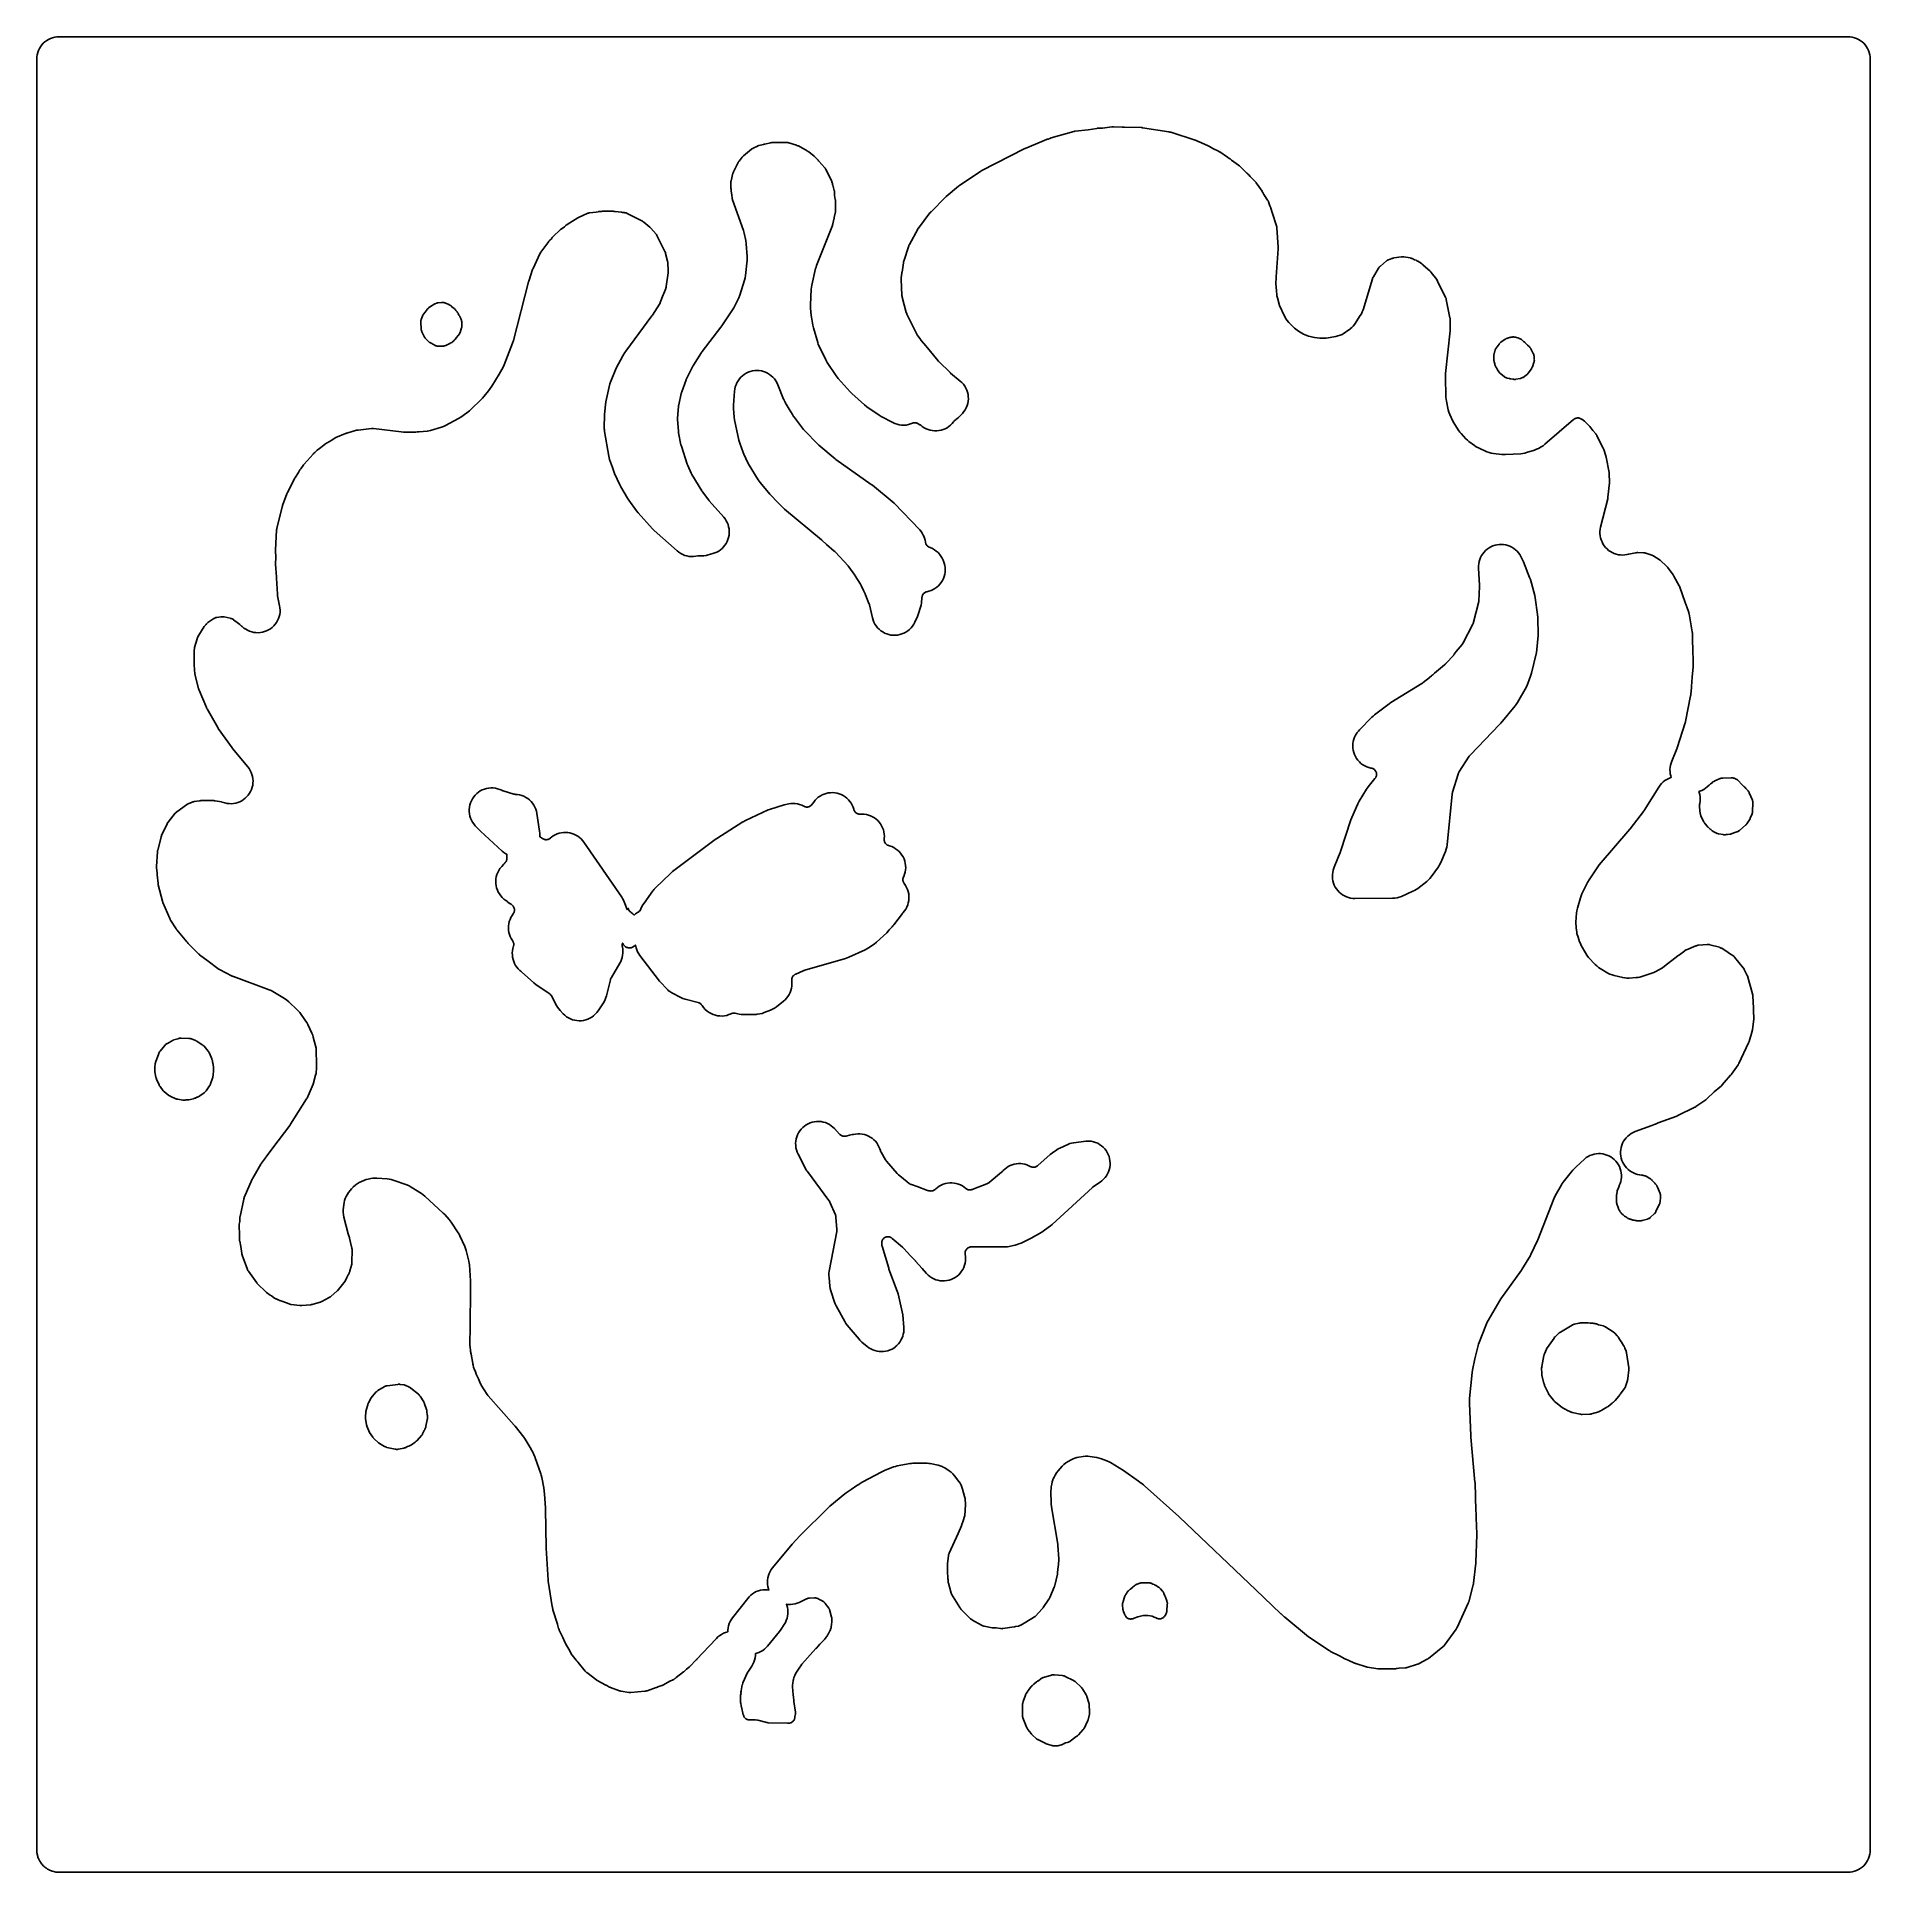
# Model space of a CAD drawing. Header units: millimetres. Extents: x 0 to 300, y 0 to 300.
import ezdxf

# ---------------------------------------------------------------- set-up
doc = ezdxf.new("R2010")
doc.units = ezdxf.units.MM
doc.layers.add('CUT', color=7, linetype='CONTINUOUS')

msp = doc.modelspace()

# ---------------------------------------------------------------- linework, layer by layer
at = {"layer": 'CUT'}
for points in [[(1.354, 0.5217), (1.3058, 0.5574), (1.1686, 0.6592), (1.0271, 0.7874), (0.9014, 0.9014), (0.7722, 1.0439), (0.6592, 1.1686), (0.5435, 1.3246), (0.4443, 1.4583), (0.3745, 1.5748), (0.3662, 1.5886), (0.3623, 1.5951), (0.3612, 1.597), (0.3432, 1.627), (0.2589, 1.7676), (0.1733, 1.9487), (0.1047, 2.0936), (0.1006, 2.1051), (0.0979, 2.1127), (0.0919, 2.1294), (0.0826, 2.1556), (0.0353, 2.2877), (-0.0168, 2.4332), (-0.0477, 2.5567), (-0.0527, 2.5766), (-0.056, 2.59), (-0.0625, 2.6157), (-0.0693, 2.6431), (-0.1044, 2.783), (-0.1054, 2.7899), (-0.1067, 2.7988), (-0.1078, 2.8062), (-0.1208, 2.8936), (-0.1397, 3.0209), (-0.1573, 3.1398), (-0.175, 3.5), (-0.175, 296.4986), (-0.1573, 296.8588), (-0.1044, 297.2156), (-0.0168, 297.5654), (0.1047, 297.905), (0.2589, 298.231), (0.4443, 298.5404), (0.6592, 298.83), (0.9014, 299.0972), (1.1686, 299.3394), (1.4583, 299.5543), (1.7676, 299.7397), (2.0936, 299.8939), (2.4332, 300.0154), (2.783, 300.103), (3.1398, 300.1559), (3.5, 300.1736), (296.1703, 300.175), (296.5305, 300.1573), (296.8872, 300.1044), (297.2371, 300.0167), (297.5766, 299.8952), (297.9027, 299.7411), (298.212, 299.5556), (298.5017, 299.3408), (298.7689, 299.0986), (299.0111, 298.8314), (299.2259, 298.5417), (299.4114, 298.2324), (299.5655, 297.9063), (299.687, 297.5668), (299.7747, 297.2169), (299.8276, 296.8602), (299.8453, 296.5), (299.8453, 3.5), (299.8276, 3.1398), (299.7747, 2.783), (299.687, 2.4332), (299.5656, 2.0936), (299.4114, 1.7676), (299.2259, 1.4583), (299.0111, 1.1686), (298.7689, 0.9014), (298.5017, 0.6592), (298.212, 0.4443), (297.9027, 0.2589), (297.5767, 0.1047), (297.2371, -0.0168), (296.8873, -0.1044), (296.5305, -0.1573), (296.1703, -0.175), (3.5, -0.175), (3.3141, -0.1659), (3.1398, -0.1573), (3.0881, -0.1496), (3.0315, -0.1412), (3.0042, -0.1372), (3.0001, -0.1366), (2.9553, -0.1299), (2.783, -0.1044), (2.6016, -0.0589), (2.4332, -0.0168), (2.4082, -0.0078), (2.3969, -0.0038), (2.3875, -0.0004), (2.3419, 0.0159), (2.2566, 0.0464), (2.0936, 0.1047), (1.9235, 0.1852), (1.7676, 0.2589), (1.6056, 0.3561), (1.4583, 0.4444), (1.4018, 0.4862), (1.4003, 0.4874), (1.3996, 0.4879)], [(21.6607, 155.7767), (21.6791, 155.7412), (21.7377, 155.638), (22.6205, 154.2038), (22.6489, 154.1595), (22.7157, 154.067), (22.7489, 154.0261), (24.4113, 152.0509), (24.5396, 151.8875), (24.6036, 151.8107), (24.6259, 151.7855), (24.6944, 151.7127), (26.3184, 150.0888), (26.357, 150.0516), (26.445, 149.976), (26.4875, 149.9434), (27.8612, 148.9315), (29.4761, 147.6959), (29.529, 147.6573), (29.6492, 147.5817), (29.707, 147.5508), (31.8255, 146.4773), (31.9095, 146.4376), (31.9383, 146.425), (32.0245, 146.3901), (37.8653, 144.2108), (38.165, 144.0835), (38.4523, 143.9303), (40.3927, 142.7819), (40.7384, 142.5499), (41.0556, 142.2803), (42.4342, 140.9672), (42.6545, 140.7384), (42.8543, 140.4914), (43.8324, 139.1689), (44.0394, 138.8568), (44.2137, 138.5254), (44.8519, 137.1444), (44.9835, 136.82), (45.0836, 136.4846), (45.5315, 134.6726), (45.583, 131.749), (45.5801, 131.5237), (45.5371, 130.5401), (45.5353, 130.529), (45.4617, 130.2303), (45.046, 128.8034), (44.9008, 128.3959), (44.2646, 126.8962), (44.197, 126.7534), (44.0706, 126.5179), (44.0272, 126.4369), (44.0237, 126.4305), (44.0218, 126.4269), (43.9854, 126.364), (41.3742, 122.2444), (41.2172, 122.0161), (38.4868, 118.3517), (37.3834, 116.8844), (37.3375, 116.8203), (37.3225, 116.7982), (37.2797, 116.732), (37.2788, 116.7306), (36.6291, 115.8586), (36.5776, 115.7855), (36.5609, 115.7604), (36.5135, 115.6847), (35.1818, 113.4266), (35.1322, 113.3361), (35.1164, 113.305), (35.0724, 113.2116), (33.7801, 110.2265), (33.7534, 110.1604), (33.7066, 110.0134), (33.6901, 109.9441), (33.0974, 107.1414), (33.0855, 107.0783), (33.0691, 106.9401), (33.0659, 106.876), (33.0507, 106.3342), (32.9762, 105.8637), (32.9676, 105.8002), (32.9583, 105.6618), (32.9584, 105.5978), (32.9907, 104.1898), (32.9862, 104.0294), (32.9858, 103.9712), (32.9926, 103.8455), (32.9992, 103.7877), (33.0001, 103.7812), (33.0105, 103.3276), (33.0134, 103.2648), (33.0285, 103.1293), (33.0396, 103.0674), (33.2159, 102.1966), (33.3652, 101.1005), (33.3779, 101.0235), (33.4189, 100.8594), (33.444, 100.7855), (34.3006, 98.4738), (34.3237, 98.4156), (34.3719, 98.3138), (34.4289, 98.2167), (34.464, 98.165), (35.8175, 96.2627), (35.8575, 96.2091), (35.9522, 96.0995), (35.9993, 96.0521), (37.2694, 94.8339), (37.3082, 94.7981), (37.3963, 94.7253), (37.4388, 94.694), (38.0493, 94.2616), (38.056, 94.2558), (38.1813, 94.1648), (38.2171, 94.1427), (38.7163, 93.7891), (38.7655, 93.7557), (38.8577, 93.7014), (38.9541, 93.6549), (39.0092, 93.6324), (39.2462, 93.5416), (39.3074, 93.506), (39.3743, 93.4693), (39.5251, 93.4018), (39.597, 93.3763), (40.1215, 93.2063), (41.1138, 92.8261), (41.1692, 92.8062), (41.271, 92.7765), (41.375, 92.7554), (41.4333, 92.7473), (42.9019, 92.5735), (42.9736, 92.5669), (43.1294, 92.5643), (43.2013, 92.5686), (44.5974, 92.6868), (44.6661, 92.6943), (44.8132, 92.7213), (44.8801, 92.7387), (46.187, 93.1125), (46.2601, 93.1355), (46.4137, 93.198), (46.4821, 93.2325), (47.6896, 93.8825), (47.7536, 93.9191), (47.8857, 94.009), (47.9433, 94.0551), (48.9984, 94.9459), (49.0517, 94.9932), (49.159, 95.104), (49.2046, 95.1587), (50.1012, 96.2917), (50.1467, 96.3524), (50.2344, 96.4914), (50.2696, 96.5586), (50.5606, 97.1516), (50.8087, 97.575), (50.8395, 97.6304), (50.8882, 97.7336), (50.9275, 97.8407), (50.9454, 97.9015), (50.9667, 97.9807), (50.9823, 98.0145), (51.0342, 98.1522), (51.0536, 98.2173), (51.361, 99.3488), (51.3756, 99.4076), (51.3952, 99.5151), (51.4056, 99.6239), (51.4074, 99.6845), (51.426, 101.6072), (51.4252, 101.6689), (51.4167, 101.7796), (51.3986, 101.8891), (51.3847, 101.9492), (51.1436, 102.8929), (51.0221, 103.5687), (51.0108, 103.6246), (50.9793, 103.7442), (50.9614, 103.7984), (50.7816, 104.3094), (50.0924, 107.0073), (50.0124, 107.4156), (49.979, 107.8304), (49.9928, 108.2463), (50.0639, 109.0374), (50.114, 109.3952), (50.1989, 109.7463), (50.3179, 110.0874), (50.4698, 110.4152), (50.6158, 110.6936), (50.8322, 111.0543), (51.0884, 111.388), (51.342, 111.6817), (51.5975, 111.9459), (51.6272, 111.9712), (51.6316, 111.9749), (51.6785, 112.0148), (51.8516, 112.1622), (51.9506, 112.2437), (52.2442, 112.4591), (52.5947, 112.6866), (52.9686, 112.8729), (53.3565, 113.0393), (53.7125, 113.1707), (54.0802, 113.2647), (54.504, 113.35), (54.8267, 113.4001), (55.1527, 113.4214), (55.4792, 113.4137), (57.1704, 113.2983), (57.5054, 113.26), (57.8353, 113.1911), (58.1576, 113.0923), (60.3767, 112.2989), (60.7514, 112.141), (61.1063, 111.9428), (62.7994, 110.87), (63.0692, 110.6816), (63.3211, 110.4699), (66.3325, 107.6987), (66.5898, 107.4371), (67.3147, 106.6221), (67.6289, 106.2148), (68.7899, 104.4692), (68.9431, 104.2177), (69.0756, 103.9548), (69.8738, 102.1988), (69.9989, 101.8864), (70.0949, 101.5638), (70.5261, 99.8275), (70.5893, 99.516), (70.6253, 99.2002), (70.8091, 96.5951), (70.8179, 96.2942), (70.7237, 88.1156), (70.677, 87.2111), (70.6749, 87.1159), (70.6751, 87.0837), (70.6783, 86.9884), (70.7057, 86.5551), (70.701, 86.1422), (70.7017, 86.0777), (70.7127, 85.9385), (70.7222, 85.8747), (70.7643, 85.6287), (70.7831, 85.3311), (70.7889, 85.2646), (70.8115, 85.1217), (70.8266, 85.0567), (70.8774, 84.8581), (70.8815, 84.7914), (70.8855, 84.7504), (70.9019, 84.6296), (71.1743, 83.0542), (71.1847, 83.0003), (71.214, 82.885), (71.2305, 82.8326), (71.2564, 82.756), (71.2906, 82.5564), (71.307, 82.475), (71.3579, 82.3023), (71.3882, 82.225), (71.615, 81.6934), (71.7334, 81.3428), (71.7717, 81.2404), (71.7858, 81.2064), (71.8308, 81.1067), (72.0922, 80.5751), (72.4517, 79.7326), (72.4762, 79.6783), (72.5367, 79.5642), (72.5678, 79.5133), (73.5465, 77.9891), (73.577, 77.9434), (73.6488, 77.8486), (73.6844, 77.8068), (77.9446, 72.9981), (78.098, 72.8131), (79.5059, 70.9976), (79.7235, 70.6848), (80.5599, 69.3383), (80.8644, 68.816), (80.9427, 68.671), (81.3474, 67.7996), (81.3561, 67.7749), (81.3715, 67.7313), (81.3949, 67.6653), (82.3265, 65.0326), (82.3904, 64.8145), (82.4838, 64.4145), (82.7819, 62.7136), (82.9171, 61.677), (83.0832, 59.4704), (83.0932, 59.2466), (83.182, 52.9747), (83.183, 52.9359), (83.1835, 52.9228), (83.1854, 52.8841), (83.5053, 47.6305), (83.5121, 47.5513), (83.515, 47.5246), (83.5255, 47.4458), (84.1748, 43.3313), (84.1949, 43.2261), (84.2028, 43.1909), (84.2296, 43.0872), (84.239, 43.0551), (84.2581, 42.9516), (84.267, 42.9115), (84.2978, 42.7936), (85.0168, 40.402), (85.0221, 40.386), (85.2205, 39.7098), (85.2404, 39.6475), (85.2926, 39.5157), (85.3209, 39.4566), (85.9382, 38.239), (86.3174, 37.3627), (86.3609, 37.27), (86.3765, 37.2392), (86.4256, 37.1495), (86.8989, 36.3444), (87.2633, 35.6259), (87.2998, 35.5584), (87.3906, 35.419), (87.4375, 35.3583), (88.0973, 34.5509), (88.1929, 34.4162), (88.2257, 34.3719), (88.3022, 34.2801), (88.34, 34.2399), (88.4109, 34.1671), (89.5812, 32.7349), (89.6372, 32.6704), (89.7703, 32.5424), (89.8369, 32.489), (91.4586, 31.2668), (91.5027, 31.2349), (91.6019, 31.1714), (91.6493, 31.1448), (92.9665, 30.4369), (92.9927, 30.4207), (93.086, 30.3708), (93.1044, 30.3628), (93.4499, 30.1771), (93.552, 30.1267), (93.5869, 30.1109), (93.6922, 30.0676), (95.1782, 29.5148), (95.2444, 29.492), (95.3911, 29.4534), (95.4599, 29.4406), (96.6926, 29.2425), (96.7531, 29.2341), (96.8627, 29.226), (96.9726, 29.2274), (97.0335, 29.232), (99.3432, 29.4588), (99.4271, 29.4695), (99.6059, 29.5089), (99.6865, 29.5343), (101.1739, 30.0531), (101.2335, 30.069), (101.3791, 30.1199), (101.4328, 30.1434), (102.0885, 30.372), (102.1398, 30.391), (102.2483, 30.4385), (102.2971, 30.4633), (103.553, 31.1319), (103.8436, 31.2674), (103.91, 31.3005), (104.0477, 31.3832), (104.1081, 31.4262), (104.1231, 31.4375), (104.2456, 31.5188), (104.3, 31.5609), (104.4601, 31.691), (105.6739, 32.6039), (105.7167, 32.6374), (105.8052, 32.7152), (105.8439, 32.7534), (106.1375, 33.0542), (106.5788, 33.4129), (106.6581, 33.4816), (106.6841, 33.5056), (106.759, 33.5792), (107.6535, 34.5166), (107.6685, 34.5293), (107.7388, 34.5924), (107.7619, 34.6144), (107.8285, 34.6815), (108.837, 35.7566), (111.0008, 38.0238), (111.0399, 38.0669), (111.2992, 38.3256), (111.583, 38.5572), (111.8885, 38.7594), (112.2126, 38.9301), (112.552, 39.0678), (112.9007, 39.1702), (112.9092, 39.4698), (112.9541, 39.8245), (113.0332, 40.1731), (113.1458, 40.5124), (113.2908, 40.8391), (113.4669, 41.1502), (113.6723, 41.4427), (116.1592, 44.6403), (116.395, 44.9145), (116.6566, 45.1642), (116.9415, 45.3869), (117.2469, 45.5806), (117.5698, 45.7434), (117.9072, 45.8736), (118.2558, 45.97), (118.6121, 46.0317), (118.9728, 46.0581), (119.3343, 46.0489), (119.6241, 46.0128), (119.5502, 46.2124), (119.4576, 46.5675), (119.401, 46.9301), (119.3808, 47.2966), (119.3973, 47.6633), (119.4502, 48.0264), (119.5392, 48.3825), (119.6632, 48.728), (119.821, 49.0593), (120.0111, 49.3733), (120.2315, 49.6667), (123.4195, 53.4955), (124.7201, 54.9143), (129.3686, 59.5386), (129.5841, 59.7327), (129.5859, 59.7342), (132.0473, 61.7254), (132.2711, 61.8928), (133.0638, 62.44), (134.04, 63.1024), (134.3484, 63.3004), (134.3968, 63.3315), (134.8868, 63.646), (138.1014, 65.3728), (138.5229, 65.566), (140.0266, 66.1435), (140.3314, 66.2455), (140.6439, 66.3204), (142.7345, 66.7262), (142.8059, 66.7301), (142.9445, 66.7377), (143.2068, 66.7521), (143.9251, 66.7916), (145.5282, 66.7545), (145.812, 66.7369), (146.0401, 66.7049), (147.3076, 66.4311), (147.6469, 66.3406), (147.9761, 66.2182), (148.1624, 66.1278), (148.4081, 65.9841), (149.1082, 65.5259), (149.4409, 65.2803), (149.7439, 64.999), (150.0134, 64.6854), (150.6982, 63.7913), (150.9007, 63.4985), (151.0739, 63.1876), (151.2162, 62.8613), (151.3263, 62.5228), (151.6483, 61.341), (151.7247, 60.9963), (151.7676, 60.6457), (151.7767, 60.2927), (151.7431, 58.7931), (151.7164, 58.4254), (151.6814, 58.225), (151.3772, 57.1816), (151.2254, 56.7289), (151.1673, 56.5701), (151.1445, 56.5121), (150.5871, 55.2567), (149.1394, 52.0687), (149.1104, 52.0002), (149.0681, 51.8733), (149.0392, 51.7426), (149.0289, 51.6689), (148.8744, 50.3064), (148.8652, 50.1866), (148.8636, 50.1461), (148.8631, 50.0259), (148.8646, 49.9773), (148.8606, 49.9237), (148.8601, 49.8598), (148.8639, 49.5994), (148.8589, 49.5691), (148.8503, 49.5097), (148.8416, 49.402), (148.842, 49.2939), (148.846, 49.234), (148.874, 48.916), (148.8865, 48.0732), (148.8886, 48.0129), (148.9016, 47.8829), (148.9114, 47.8234), (148.9376, 47.6828), (148.9444, 47.468), (148.9495, 47.3848), (148.9763, 47.2062), (148.9959, 47.1252), (149.3852, 45.6976), (149.4041, 45.6341), (149.4461, 45.5224), (149.4982, 45.4151), (149.5312, 45.3577), (150.8853, 43.1264), (150.9317, 43.0547), (151.0459, 42.9093), (151.1044, 42.8471), (152.588, 41.3638), (152.6324, 41.3213), (152.7173, 41.2499), (152.808, 41.1862), (152.8606, 41.1542), (154.4388, 40.2382), (154.5096, 40.1997), (154.6424, 40.1416), (154.7809, 40.0988), (154.8596, 40.0816), (156.1836, 39.8322), (156.2437, 39.8222), (156.3751, 39.8089), (156.436, 39.8067), (156.8236, 39.8009), (157.5249, 39.6997), (157.5945, 39.6914), (157.7205, 39.6858), (157.8464, 39.6925), (157.9159, 39.7014), (159.7741, 39.986), (159.8404, 39.9978), (159.9581, 40.0274), (160.0141, 40.0473), (160.4061, 40.1097), (160.4725, 40.1218), (160.59, 40.1522), (160.6811, 40.1851), (160.7908, 40.2371), (160.8495, 40.2702), (162.9493, 41.5195), (163.0034, 41.5533), (163.0965, 41.6207), (163.1833, 41.6962), (163.2285, 41.7413), (164.3642, 42.9243), (164.4067, 42.9705), (164.4918, 43.0764), (164.5278, 43.1278), (165.4573, 44.5197), (165.493, 44.576), (165.5615, 44.7028), (165.5889, 44.7635), (166.3227, 46.4908), (166.3457, 46.5485), (166.3873, 46.6765), (166.4026, 46.7367), (166.8333, 48.6003), (166.8552, 48.7128), (166.8613, 48.751), (166.8754, 48.8649), (166.9658, 49.8774), (166.992, 50.1281), (167.0001, 50.2466), (167.0009, 50.2705), (167.0546, 50.8719), (167.0583, 50.9254), (167.0599, 51.0416), (167.0576, 51.0952), (166.9209, 53.3104), (166.9134, 53.3959), (166.9101, 53.4248), (166.8982, 53.5098), (165.884, 59.6002), (165.835, 60.1208), (165.7874, 62.2311), (165.7948, 62.5614), (165.8318, 62.8897), (165.9022, 63.3337), (165.9884, 63.7323), (166.1008, 64.0673), (166.1028, 64.0727), (166.1479, 64.1831), (166.2899, 64.4887), (166.4595, 64.8065), (166.6839, 65.1733), (166.9496, 65.5115), (167.6197, 66.2687), (167.9124, 66.5639), (168.2365, 66.8242), (168.5879, 67.0461), (169.11, 67.336), (169.404, 67.4824), (169.7099, 67.602), (170.0253, 67.6938), (170.3476, 67.7571), (171.0624, 67.8645), (171.4261, 67.9008), (171.7916, 67.9008), (172.1553, 67.8644), (173.2877, 67.694), (173.6865, 67.6112), (174.0737, 67.4847), (174.9428, 67.1465), (174.9464, 67.145), (175.3994, 66.9278), (175.5168, 66.8634), (177.6585, 65.5635), (180.1198, 63.8314), (180.9191, 63.2054), (181.0973, 63.0566), (186.7288, 58.0417), (186.8202, 57.9575), (199.3303, 46.0349), (203.3618, 42.1609), (203.4163, 42.1108), (203.4351, 42.0943), (203.4919, 42.0466), (203.6394, 41.9282), (203.9302, 41.6511), (203.9744, 41.6104), (203.9896, 41.5969), (204.0353, 41.5579), (207.9436, 38.3384), (208.0122, 38.2849), (208.0359, 38.2674), (208.1072, 38.2175), (211.3218, 36.0914), (211.4113, 36.0362), (211.442, 36.0185), (211.5349, 35.9691), (213.0115, 35.2415), (213.8889, 34.766), (213.9976, 34.7122), (214.0348, 34.6953), (214.1472, 34.6495), (214.4028, 34.5561), (215.4313, 34.0493), (215.4809, 34.026), (215.5912, 33.9819), (215.6432, 33.9645), (217.3417, 33.432), (217.3944, 33.4166), (217.5104, 33.3899), (217.5646, 33.3806), (219.2552, 33.1261), (219.322, 33.1176), (219.4677, 33.1097), (219.535, 33.1107), (220.1648, 33.1358), (222.1144, 33.14), (222.1842, 33.1419), (222.3345, 33.157), (222.4032, 33.1691), (222.7506, 33.2388), (223.7232, 33.2776), (223.7851, 33.2814), (223.896, 33.2955), (224.0051, 33.3193), (224.0648, 33.3364), (225.756, 33.8619), (225.8201, 33.8835), (225.9551, 33.94), (226.0155, 33.9705), (227.3377, 34.6777), (227.3958, 34.7106), (227.5165, 34.7906), (227.5695, 34.8314), (229.9164, 36.7253), (229.9636, 36.7652), (230.0438, 36.8423), (230.117, 36.9261), (230.1546, 36.9752), (232.0969, 39.6312), (232.1382, 39.691), (232.2177, 39.8268), (232.2495, 39.8922), (234.0549, 43.8583), (234.0786, 43.9134), (234.1222, 44.0356), (234.1388, 44.0933), (234.8697, 46.8542), (234.8958, 46.9691), (234.9032, 47.0081), (234.9211, 47.1245), (235.3073, 50.4098), (235.314, 50.4799), (235.3158, 50.5037), (235.3195, 50.5741), (235.4637, 55.0488), (235.4646, 55.1049), (235.4646, 55.1238), (235.4635, 55.1798), (235.3698, 57.8408), (235.3755, 58.3221), (235.3747, 58.3957), (235.3739, 58.4206), (235.3699, 58.4942), (235.3274, 59.0456), (235.1695, 63.5283), (235.1672, 63.5743), (235.1663, 63.5899), (235.1627, 63.6358), (234.4895, 71.0444), (234.4767, 71.2466), (234.2864, 76.605), (234.29, 77.2731), (234.292, 77.3399), (234.7026, 81.6115), (234.7549, 81.9697), (235.1263, 83.8566), (235.1702, 84.0514), (235.6121, 85.7912), (235.7498, 86.221), (237.053, 89.5653), (237.169, 89.8314), (237.3057, 90.0875), (239.2425, 93.3961), (239.4197, 93.6701), (242.761, 98.3659), (242.7942, 98.4144), (242.8052, 98.431), (242.8366, 98.4806), (244.2299, 100.7647), (244.271, 100.836), (244.2843, 100.8604), (244.3219, 100.9337), (245.4041, 103.1817), (245.4315, 103.2416), (245.4403, 103.262), (245.4653, 103.3229), (248.065, 110.036), (248.295, 110.5213), (249.3038, 112.3007), (249.4491, 112.5359), (249.6117, 112.7596), (250.8925, 114.3889), (251.1835, 114.7167), (251.7172, 115.2502), (253.0841, 116.529), (253.2641, 116.6974), (253.267, 116.7001), (253.2744, 116.707), (253.3563, 116.764), (253.6585, 116.953), (253.9776, 117.1119), (254.3105, 117.2392), (254.6542, 117.3336), (255.0055, 117.3942), (255.361, 117.4205), (255.7173, 117.4123), (256.0712, 117.3696), (256.4193, 117.2928), (256.7583, 117.1826), (257.085, 117.0402), (257.3964, 116.8667), (257.6895, 116.6639), (257.9616, 116.4336), (258.2101, 116.1781), (258.4327, 115.8997), (258.6273, 115.601), (258.792, 115.2849), (258.9253, 114.9543), (259.026, 114.6124), (259.093, 114.2623), (259.1259, 113.9074), (259.1242, 113.551), (259.0879, 113.1964), (259.0175, 112.8469), (258.9136, 112.506), (258.7771, 112.1767), (258.7729, 112.1677), (258.7418, 112.0978), (258.5132, 111.5501), (258.4864, 111.4807), (258.448, 111.3524), (258.4231, 111.2208), (258.4151, 111.1468), (258.3949, 110.8996), (258.3937, 110.8961), (258.3719, 110.7939), (258.3436, 110.6668), (258.3283, 110.5329), (258.3257, 110.4581), (258.3219, 110.0086), (258.3179, 109.9595), (258.3137, 109.8814), (258.3177, 109.7406), (258.3196, 109.7269), (258.3186, 109.6129), (258.3199, 109.539), (258.3326, 109.4065), (258.3589, 109.2761), (258.3791, 109.205), (258.6209, 108.432), (258.6426, 108.368), (258.6898, 108.2559), (258.7473, 108.1487), (258.7835, 108.0916), (258.9285, 107.874), (258.9723, 107.812), (259.0597, 107.707), (259.1577, 107.612), (259.2163, 107.5637), (259.4053, 107.4161), (259.4272, 107.3907), (259.4741, 107.3392), (259.5649, 107.2529), (259.6437, 107.1914), (259.7496, 107.1244), (259.811, 107.0916), (259.8384, 107.0778), (260.0121, 106.9421), (260.0712, 106.8984), (260.1832, 106.8282), (260.2779, 106.7817), (260.402, 106.7359), (260.4727, 106.7159), (260.6443, 106.6721), (260.6882, 106.65), (260.7486, 106.6213), (260.8608, 106.5775), (260.9531, 106.5511), (261.0715, 106.529), (261.1379, 106.5214), (261.2874, 106.5078), (261.3083, 106.5024), (261.3717, 106.4878), (261.4873, 106.4693), (261.5495, 106.4651), (261.6673, 106.4433), (261.7632, 106.4348), (261.8595, 106.4354), (261.9553, 106.445), (261.9626, 106.4464), (262.0844, 106.4354), (262.1481, 106.431), (262.2632, 106.4309), (262.3545, 106.4391), (262.4677, 106.4595), (262.5296, 106.475), (263.391, 106.7118), (263.4574, 106.7318), (263.574, 106.7765), (263.6631, 106.821), (263.7474, 106.8739), (263.8462, 106.9502), (263.8978, 106.9965), (264.5037, 107.5672), (264.5501, 107.6129), (264.6278, 107.7009), (264.6831, 107.7764), (264.7436, 107.877), (264.7732, 107.9351), (265.32, 109.0698), (265.3462, 109.1274), (265.3864, 109.234), (265.4107, 109.3215), (265.4314, 109.4336), (265.4387, 109.4964), (265.5164, 110.3242), (265.5211, 110.3904), (265.5211, 110.5099), (265.5123, 110.6047), (265.4947, 110.6983), (265.4618, 110.8132), (265.4391, 110.8755), (265.0168, 111.9563), (264.9924, 112.0151), (264.9412, 112.1178), (264.8933, 112.1957), (264.8247, 112.2876), (264.7833, 112.336), (264.7599, 112.3621), (264.7357, 112.4027), (264.6693, 112.4906), (264.5746, 112.5913), (264.5176, 112.6428), (264.4789, 112.676), (264.1512, 113.0419), (264.1275, 113.0711), (264.0455, 113.1585), (264.0099, 113.19), (263.9528, 113.2424), (263.8724, 113.3027), (263.7647, 113.3681), (263.7023, 113.3999), (263.6892, 113.4061), (263.2647, 113.6589), (263.2081, 113.6908), (263.1026, 113.7412), (263.0152, 113.7736), (262.9023, 113.804), (262.8386, 113.8166), (262.8229, 113.8193), (262.8217, 113.8198), (262.6924, 113.8655), (262.5861, 113.8908), (262.4437, 113.9088), (262.4137, 113.911), (262.4139, 113.9132), (262.1292, 113.9402), (261.7764, 114.0089), (261.4321, 114.1117), (261.0995, 114.2477), (260.7817, 114.4154), (260.4818, 114.6135), (260.2027, 114.8398), (259.947, 115.0923), (259.7173, 115.3686), (259.5156, 115.6661), (259.3439, 115.9817), (259.2039, 116.3127), (259.0969, 116.6557), (259.0238, 117.0076), (258.9855, 117.3649), (258.9823, 117.7242), (259.0142, 118.0822), (259.0809, 118.4353), (259.1818, 118.7802), (259.3158, 119.1136), (259.4818, 119.4323), (259.6781, 119.7333), (259.9029, 120.0137), (260.154, 120.2708), (260.429, 120.5021), (260.7253, 120.7055), (261.04, 120.8789), (261.3701, 121.0208), (264.1095, 122.0425), (264.6718, 122.2354), (264.7229, 122.2539), (264.7401, 122.2604), (264.7906, 122.2805), (265.1458, 122.429), (268.1829, 123.5617), (268.2591, 123.5923), (268.2846, 123.6033), (268.3592, 123.6376), (271.1257, 124.9938), (271.1736, 125.0184), (271.2741, 125.0775), (271.3189, 125.1073), (272.936, 126.2303), (272.9799, 126.262), (273.071, 126.3362), (273.111, 126.3727), (274.3041, 127.505), (275.2449, 128.2931), (275.2894, 128.332), (275.3804, 128.4221), (275.4197, 128.4662), (275.865, 128.987), (275.8927, 129.0143), (275.9074, 129.0293), (275.95, 129.0745), (276.9988, 130.2304), (277.0667, 130.3102), (277.0888, 130.3378), (277.1515, 130.4216), (278.2149, 131.9404), (278.2487, 131.9909), (278.3148, 132.1049), (278.3418, 132.1593), (279.929, 135.5305), (279.951, 135.5797), (279.9927, 135.689), (280.009, 135.7404), (280.5211, 137.4663), (280.5372, 137.5253), (280.5639, 137.6549), (280.5723, 137.7154), (280.7712, 139.4111), (280.7768, 139.4682), (280.7813, 139.5924), (280.7799, 139.6498), (280.7336, 140.6917), (280.7373, 140.7303), (280.7425, 140.8105), (280.7392, 140.9847), (280.7308, 141.0646), (280.7102, 141.2196), (280.6199, 143.2544), (280.6142, 143.3339), (280.5873, 143.5044), (280.5683, 143.5818), (279.8216, 146.2967), (279.8013, 146.3642), (279.7465, 146.5066), (279.7164, 146.5703), (279.2209, 147.5544), (279.1853, 147.6207), (279.0971, 147.7578), (279.0514, 147.8177), (277.6519, 149.5556), (277.6033, 149.6129), (277.5079, 149.7086), (277.403, 149.7938), (277.3411, 149.8364), (276.8145, 150.1787), (276.7686, 150.2159), (276.6477, 150.2934), (276.5965, 150.3204), (275.531, 151.013), (275.4667, 151.0523), (275.3458, 151.1138), (275.2191, 151.1622), (275.1469, 151.1834), (273.602, 151.5923), (273.5238, 151.6107), (273.3809, 151.6317), (273.2365, 151.6364), (273.1563, 151.6323), (271.7223, 151.5178), (271.6469, 151.5097), (271.5129, 151.4845), (271.3824, 151.4452), (271.3118, 151.4176), (269.7697, 150.7673), (269.714, 150.7424), (269.6168, 150.6913), (269.5244, 150.632), (269.4753, 150.5958), (268.6547, 149.9642), (268.513, 149.8761), (268.4382, 149.8268), (268.4135, 149.8095), (268.3415, 149.7562), (266.192, 148.0745), (265.8249, 147.8304), (264.7539, 147.2208), (264.4268, 147.0556), (264.0848, 146.9238), (262.4649, 146.3907), (262.1606, 146.3049), (261.8501, 146.2456), (261.5357, 146.2131), (260.3871, 146.1444), (260.1783, 146.1418), (260.156, 146.143), (260.0629, 146.148), (260.0274, 146.1499), (259.733, 146.1655), (259.6862, 146.1694), (259.3408, 146.232), (257.9587, 146.551), (257.5999, 146.6533), (257.2533, 146.7914), (256.9226, 146.9639), (255.6631, 147.7045), (255.3646, 147.9001), (255.0865, 148.1237), (254.8314, 148.3733), (253.7535, 149.5355), (253.4728, 149.8772), (253.2353, 150.2501), (252.5484, 151.4867), (252.403, 151.778), (252.284, 152.0811), (252.033, 152.8146), (251.8518, 153.4302), (251.8514, 153.432), (251.8053, 153.668), (251.7043, 154.348), (251.6667, 155.3017), (251.7902, 156.7955), (251.8298, 157.0958), (251.8301, 157.0973), (251.8315, 157.1032), (251.8406, 157.1433), (251.9377, 157.5676), (252.4292, 159.2988), (252.5308, 159.6047), (252.6588, 159.9006), (253.5648, 161.766), (253.8299, 162.2243), (255.2546, 164.3231), (255.504, 164.6496), (260.5012, 170.4846), (260.533, 170.5228), (260.5436, 170.5359), (260.5742, 170.5751), (262.7289, 173.4189), (262.7723, 173.479), (262.7865, 173.4996), (262.8272, 173.5616), (265.231, 177.4024), (265.4402, 177.7024), (265.6782, 177.9801), (265.9426, 178.2328), (266.2309, 178.4579), (266.54, 178.6533), (266.8671, 178.817), (267.2088, 178.9474), (267.2727, 178.9647), (267.1934, 179.2093), (267.1172, 179.5554), (267.0746, 179.9072), (267.0661, 180.2615), (267.0918, 180.615), (267.1514, 180.9643), (267.2444, 181.3063), (267.3699, 181.6378), (267.3766, 181.6532), (268.2094, 183.6536), (268.2359, 183.7214), (268.2443, 183.7445), (268.2678, 183.8134), (269.5718, 187.9283), (269.5977, 188.0191), (269.6056, 188.05), (269.6264, 188.1421), (270.4428, 192.3146), (270.4582, 192.4067), (270.4625, 192.4379), (270.4726, 192.5306), (270.5684, 193.7114), (270.5742, 193.7508), (270.5775, 193.7769), (270.5853, 193.8543), (270.703, 195.3716), (270.8403, 197.0645), (270.845, 197.1493), (270.8459, 197.178), (270.8462, 197.2629), (270.8458, 197.2854), (270.846, 197.3284), (270.7906, 200.4885), (270.7876, 200.5638), (270.786, 200.5891), (270.7795, 200.6642), (270.7726, 200.7282), (270.7333, 202.575), (270.7311, 202.6299), (270.7194, 202.7483), (270.7108, 202.8026), (270.1887, 205.7453), (270.1775, 205.8019), (270.1458, 205.9228), (270.1278, 205.9777), (269.8039, 206.8999), (269.8013, 206.9124), (269.7883, 206.9696), (269.7525, 207.0915), (269.7326, 207.1466), (269.5596, 207.5956), (268.6863, 210.0821), (268.666, 210.1364), (268.6148, 210.2512), (268.588, 210.3027), (267.7211, 211.8868), (267.6639, 211.9834), (267.6435, 212.0154), (267.5799, 212.1079), (266.6496, 213.368), (266.6114, 213.4174), (266.5219, 213.5188), (266.4775, 213.5628), (265.5375, 214.4551), (265.4837, 214.5037), (265.3595, 214.5996), (265.299, 214.6393), (264.4344, 215.1764), (264.3613, 215.2188), (264.1957, 215.2962), (264.1163, 215.325), (263.1201, 215.6533), (263.057, 215.6725), (262.9414, 215.6991), (262.8239, 215.7148), (262.7581, 215.719), (261.8013, 215.7581), (261.7168, 215.759), (261.5344, 215.7448), (261.4511, 215.7307), (260.362, 215.5137), (260.278, 215.4947), (260.2036, 215.4758), (260.2027, 215.4793), (260.0336, 215.4357), (259.6849, 215.3808), (259.3325, 215.3596), (258.9797, 215.3723), (258.6298, 215.4188), (258.2859, 215.4986), (257.9513, 215.6111), (257.629, 215.7552), (257.3221, 215.9295), (257.0332, 216.1324), (256.7652, 216.3622), (256.5205, 216.6166), (256.3013, 216.8933), (256.1096, 217.1897), (255.9473, 217.5032), (255.8158, 217.8308), (255.7164, 218.1695), (255.6499, 218.5162), (255.6169, 218.8677), (255.6179, 219.2207), (255.6527, 219.572), (255.721, 219.9183), (256.8741, 224.5713), (256.8966, 224.6766), (256.903, 224.7123), (256.9186, 224.8189), (257.1845, 227.155), (257.1897, 227.2101), (257.1939, 227.33), (257.1927, 227.3853), (257.1428, 228.5652), (257.1333, 228.6862), (257.1286, 228.7268), (257.1102, 228.8467), (256.6297, 231.3693), (256.6077, 231.4683), (256.5992, 231.5015), (256.5712, 231.599), (256.2328, 232.6543), (256.2144, 232.7079), (256.1678, 232.8214), (256.1432, 232.8724), (255.1263, 234.8773), (255.0849, 234.9531), (254.9808, 235.1083), (254.9264, 235.1754), (254.4236, 235.7577), (253.9422, 236.3902), (253.9015, 236.4412), (253.822, 236.5278), (253.7349, 236.6068), (253.6837, 236.6473), (253.6036, 236.7076), (253.3198, 237.0362), (253.2636, 237.0976), (253.1306, 237.2194), (253.0645, 237.27), (252.6395, 237.5764), (252.5835, 237.6148), (252.478, 237.6764), (252.3897, 237.7174), (252.2978, 237.7497), (252.2033, 237.7732), (252.107, 237.7875), (252.0097, 237.7927), (251.9124, 237.7885), (251.816, 237.7751), (251.7212, 237.7526), (251.629, 237.7212), (251.5403, 237.6811), (251.4557, 237.6328), (251.3559, 237.5624), (251.3034, 237.5194), (246.616, 233.4919), (246.3103, 233.2559), (245.9815, 233.0534), (245.5376, 232.8111), (245.2292, 232.661), (244.9082, 232.5404), (243.6093, 232.1202), (243.3084, 232.0367), (243.0015, 231.9792), (242.6908, 231.9479), (240.1702, 231.8017), (239.8622, 231.7968), (239.555, 231.8177), (238.2136, 231.9655), (237.8311, 232.0282), (237.4574, 232.1308), (237.0966, 232.2722), (235.7238, 232.8956), (235.3806, 233.0737), (235.0581, 233.2869), (234.1784, 233.9375), (233.9129, 234.1537), (233.6686, 234.3937), (232.8969, 235.2261), (232.7102, 235.4439), (232.5411, 235.6756), (231.8461, 236.7104), (231.6868, 236.9703), (231.5495, 237.2425), (231.0315, 238.3857), (230.8884, 238.7527), (230.7854, 239.1329), (230.4839, 240.5406), (230.4277, 240.8793), (230.4034, 241.2217), (230.323, 244.5596), (230.3439, 245.0494), (231.1118, 252.0393), (231.1199, 252.1441), (231.1216, 252.1795), (231.1231, 252.2845), (231.0955, 253.9066), (231.093, 253.9701), (231.0784, 254.107), (231.0674, 254.1696), (230.467, 257.2004), (230.4536, 257.2611), (230.4223, 257.3687), (230.3818, 257.4731), (230.3555, 257.5295), (229.0429, 260.1944), (229.0123, 260.253), (228.9375, 260.375), (228.8991, 260.4288), (228.0092, 261.6157), (227.9615, 261.6759), (227.848, 261.7975), (227.7912, 261.8492), (226.6742, 262.8123), (226.6638, 262.8239), (226.5866, 262.8996), (226.5032, 262.9685), (226.4546, 263.0037), (226.4424, 263.0123), (226.2336, 263.1923), (226.1824, 263.2344), (226.0851, 263.3036), (225.9818, 263.3635), (225.9223, 263.3926), (225.8356, 263.4326), (225.7787, 263.4697), (225.6186, 263.5548), (225.5414, 263.5875), (225.2762, 263.6907), (224.886, 263.8707), (224.8259, 263.8968), (224.7147, 263.9361), (224.6003, 263.9651), (224.5358, 263.9768), (223.5048, 264.1391), (223.4353, 264.1483), (223.3091, 264.1555), (223.1829, 264.1504), (223.1132, 264.1423), (221.8733, 263.968), (221.8152, 263.9587), (221.7118, 263.9353), (221.6107, 263.9035), (221.5558, 263.8824), (221.0382, 263.6711), (220.9751, 263.6435), (220.8654, 263.5858), (220.7618, 263.5178), (220.7072, 263.4759), (219.678, 262.6476), (219.6295, 262.6067), (219.5472, 262.5275), (219.4875, 262.4587), (219.4206, 262.3661), (219.3869, 262.3123), (218.5372, 260.884), (218.496, 260.8098), (218.4215, 260.6419), (218.3942, 260.5615), (216.8408, 255.506), (216.7208, 255.1734), (216.5693, 254.8538), (216.3879, 254.5502), (215.4291, 253.1086), (215.2239, 252.8297), (214.9934, 252.5713), (214.8191, 252.4094), (214.7905, 252.3844), (214.5361, 252.1984), (213.5996, 251.5734), (213.4194, 251.466), (213.0858, 251.3211), (212.7386, 251.2096), (212.3819, 251.133), (210.7951, 250.8741), (210.4573, 250.835), (210.1174, 250.8272), (209.7783, 250.8508), (208.8908, 250.9542), (208.6659, 250.9904), (207.9442, 251.195), (207.1298, 251.5205), (206.8422, 251.65), (206.5667, 251.8038), (206.3055, 251.9805), (205.6366, 252.4762), (205.5553, 252.5419), (204.7143, 253.4277), (204.4021, 253.81), (204.1749, 254.12), (204.1379, 254.1834), (203.9835, 254.4724), (203.1671, 256.2197), (202.833, 257.4605), (202.7665, 257.7557), (202.7244, 258.0554), (202.6822, 258.4831), (202.6128, 259.314), (202.6003, 259.6575), (202.6128, 260.8817), (202.9758, 265.4516), (202.981, 265.5737), (202.9812, 265.6148), (202.9775, 265.7369), (202.7624, 268.9059), (202.7569, 268.9672), (202.7399, 269.0767), (202.7135, 269.1844), (202.695, 269.2431), (201.9633, 271.3994), (201.7619, 272.0989), (201.7408, 272.1656), (201.6848, 272.3063), (201.6543, 272.3693), (201.596, 272.4819), (201.3715, 273.1436), (201.351, 273.2003), (201.3075, 273.2998), (201.2557, 273.3953), (201.2237, 273.4464), (200.6325, 274.3463), (200.4474, 274.7044), (200.4209, 274.7533), (200.3574, 274.8557), (200.3254, 274.9012), (199.779, 275.6455), (199.3825, 276.249), (199.3411, 276.3086), (199.2419, 276.4305), (199.1919, 276.4832), (198.3978, 277.2775), (198.1418, 277.5569), (198.0702, 277.6303), (198.0452, 277.6544), (197.9692, 277.7233), (197.854, 277.8214), (196.6869, 278.9889), (196.6429, 279.031), (196.5422, 279.1159), (196.4932, 279.1521), (195.3184, 279.9814), (195.1411, 280.1324), (195.097, 280.1685), (194.9969, 280.2408), (194.9488, 280.2713), (194.6556, 280.4492), (193.4254, 281.3176), (193.3766, 281.3506), (193.2667, 281.4153), (193.2142, 281.4419), (192.2685, 281.8979), (191.7416, 282.2177), (191.6446, 282.2722), (191.6113, 282.2895), (191.5108, 282.3374), (189.9015, 283.0398), (189.8938, 283.0429), (189.6424, 283.1641), (189.5325, 283.2123), (189.4949, 283.2272), (189.3818, 283.2673), (185.3705, 284.5295), (185.2538, 284.5616), (185.2141, 284.571), (185.0954, 284.5946), (180.7799, 285.2872), (180.6688, 285.3012), (180.6311, 285.3047), (180.5193, 285.3112), (177.8356, 285.3765), (177.7041, 285.3859), (177.605, 285.3899), (177.5715, 285.3903), (177.4723, 285.3884), (177.4305, 285.3864), (175.9961, 285.4213), (175.8779, 285.42), (175.838, 285.4181), (175.7202, 285.4084), (174.2152, 285.23), (173.4823, 285.1944), (173.3938, 285.1877), (173.364, 285.1847), (173.276, 285.1733), (171.8434, 284.9489), (169.7488, 284.7007), (169.6947, 284.6932), (169.5787, 284.6703), (169.5258, 284.6567), (165.7895, 283.6174), (165.6971, 283.5888), (165.6661, 283.5782), (165.5755, 283.5442), (165.3066, 283.4344), (165.21, 283.4038), (165.1763, 283.3919), (165.0775, 283.3536), (164.3069, 283.026), (161.5563, 281.9023), (161.4909, 281.8739), (161.469, 281.8638), (161.4049, 281.8327), (154.4964, 278.2921), (154.4091, 278.244), (154.3801, 278.2268), (154.2957, 278.1736), (150.816, 275.8253), (150.7467, 275.7759), (150.7237, 275.7586), (150.6571, 275.7057), (148.6607, 274.0377), (148.6049, 273.989), (148.5865, 273.9721), (148.5329, 273.9209), (146.1539, 271.5427), (146.0758, 271.4591), (146.0504, 271.43), (145.9782, 271.3411), (144.1088, 268.8707), (144.0764, 268.8262), (144.012, 268.7259), (143.985, 268.678), (142.6301, 266.1573), (142.6034, 266.1052), (142.5527, 265.9888), (142.5326, 265.9337), (141.6928, 263.4706), (141.6725, 263.4061), (141.6386, 263.2636), (141.6277, 263.1968), (141.4117, 261.6474), (141.4074, 261.6284), (141.3899, 261.518), (141.3861, 261.4641), (141.2804, 260.7056), (141.2727, 260.6388), (141.2663, 260.4934), (141.2681, 260.4262), (141.3961, 257.8852), (141.4016, 257.8122), (141.4258, 257.6556), (141.4425, 257.5843), (142.1064, 255.0479), (142.1266, 254.978), (142.1817, 254.8307), (142.2123, 254.7648), (143.8378, 251.4856), (143.875, 251.4156), (143.9678, 251.2713), (144.0161, 251.2084), (144.4046, 250.7308), (144.4193, 250.7025), (144.4606, 250.6281), (144.5642, 250.4757), (144.6182, 250.4099), (145.3341, 249.5882), (147.3361, 247.1273), (147.396, 247.0577), (147.4169, 247.0348), (147.4805, 246.9686), (149.2148, 245.2619), (149.2679, 245.2119), (149.2862, 245.1954), (149.3415, 245.1477), (150.9287, 243.8389), (151.2028, 243.5886), (151.4502, 243.3118), (151.6685, 243.0116), (151.8554, 242.6908), (152.0089, 242.3529), (152.1276, 242.0012), (152.2102, 241.6392), (152.2559, 241.2709), (152.2642, 240.8997), (152.2349, 240.5297), (152.1685, 240.1644), (152.0656, 239.8078), (151.9273, 239.4633), (151.7549, 239.1346), (151.5502, 238.8249), (151.3153, 238.5374), (151.0804, 238.3028), (150.9182, 238.1233), (150.6706, 237.8742), (150.4003, 237.6499), (150.2149, 237.5238), (150.2159, 237.5223), (150.1938, 237.5072), (150.0917, 237.4305), (150.0199, 237.3649), (149.9546, 237.2928), (149.8533, 237.1569), (149.625, 236.88), (149.3708, 236.6267), (149.0932, 236.3994), (148.7946, 236.2002), (148.4781, 236.0312), (148.1466, 235.8937), (147.8033, 235.7893), (147.4515, 235.7189), (147.0944, 235.6831), (146.7356, 235.6823), (146.3784, 235.7165), (146.0262, 235.7854), (145.6824, 235.8883), (145.3503, 236.0242), (145.0331, 236.1919), (144.7337, 236.3897), (144.5418, 236.5453), (144.5411, 236.5444), (144.5201, 236.5614), (144.396, 236.6527), (144.3381, 236.6892), (144.0772, 236.8449), (144.0172, 236.8788), (143.905, 236.9317), (143.8119, 236.9651), (143.716, 236.9894), (143.6182, 237.0042), (143.5194, 237.0096), (143.4206, 237.0053), (143.3226, 236.9916), (143.2265, 236.9684), (143.108, 236.9274), (142.809, 236.8081), (142.4508, 236.7059), (142.0842, 236.6405), (141.7128, 236.6125), (141.3405, 236.6222), (140.9711, 236.6695), (140.6084, 236.7541), (140.2561, 236.8748), (139.9178, 237.0306), (138.0231, 238.0227), (137.6549, 238.2439), (135.6448, 239.617), (135.2455, 239.9325), (133.1985, 241.7936), (132.9267, 242.0682), (130.964, 244.2714), (130.66, 244.663), (129.1812, 246.8586), (128.9208, 247.3118), (127.8382, 249.5507), (127.7171, 249.8299), (127.6196, 250.1181), (126.9077, 252.5505), (126.8116, 252.9674), (126.5906, 254.2683), (126.5546, 254.5426), (126.4399, 255.7735), (126.4282, 256.2911), (126.5511, 258.8458), (126.5815, 259.1731), (126.6411, 259.4964), (127.2717, 262.2263), (127.3441, 262.4932), (127.4363, 262.754), (130.0355, 269.3074), (130.0574, 269.3662), (130.0961, 269.4964), (130.11, 269.5576), (130.208, 270.0376), (130.2801, 270.3368), (130.2941, 270.4014), (130.3145, 270.543), (130.3164, 270.5687), (130.5131, 271.5321), (130.5266, 271.6087), (130.542, 271.7764), (130.5428, 271.8541), (130.5177, 273.3157), (130.5156, 273.3718), (130.5039, 273.4929), (130.4953, 273.5483), (130.3842, 274.1764), (130.37, 274.658), (130.3653, 274.7398), (130.3397, 274.9154), (130.3209, 274.9951), (130.0783, 275.9077), (130.0617, 276.0018), (130.0492, 276.064), (130.0194, 276.1742), (129.98, 276.2813), (129.9774, 276.287), (129.9384, 276.434), (129.9136, 276.5168), (129.8439, 276.6906), (129.8046, 276.7675), (129.4236, 277.4601), (128.9824, 278.3923), (128.9525, 278.4519), (128.8912, 278.5551), (128.8206, 278.6521), (128.7776, 278.7031), (127.7973, 279.814), (127.772, 279.8454), (127.7374, 279.8864), (127.6768, 279.9507), (127.252, 280.4321), (127.2061, 280.4816), (127.0994, 280.5817), (127.0469, 280.6242), (126.1491, 281.3181), (126.0502, 281.3889), (126.016, 281.4115), (125.9122, 281.4749), (124.4475, 282.2972), (124.3787, 282.3334), (124.2239, 282.3993), (124.1501, 282.4238), (122.9052, 282.7996), (122.838, 282.8181), (122.7149, 282.8424), (122.59, 282.8546), (122.5203, 282.8563), (120.2163, 282.8549), (120.1336, 282.8525), (119.9558, 282.8316), (119.8748, 282.8149), (118.9655, 282.599), (118.902, 282.5886), (118.8368, 282.5763), (118.7212, 282.5461), (118.681, 282.5315), (118.054, 282.3827), (117.9789, 282.3627), (117.8202, 282.3061), (117.7493, 282.2741), (117.0775, 281.9481), (117.003, 281.9092), (116.8498, 281.8111), (116.7833, 281.7596), (115.4858, 280.6932), (115.4295, 280.6444), (115.3164, 280.5297), (115.2685, 280.4728), (114.7497, 279.823), (114.706, 279.7652), (114.621, 279.6331), (114.5865, 279.5694), (113.8653, 278.1494), (113.831, 278.0769), (113.7702, 277.914), (113.7486, 277.8367), (113.4344, 276.5765), (113.4164, 276.4938), (113.3934, 276.312), (113.3904, 276.2274), (113.387, 275.6947), (113.3905, 275.5748), (113.3932, 275.5344), (113.4054, 275.4151), (113.4325, 275.2199), (113.4314, 275.2061), (113.4304, 275.0862), (113.4406, 274.9668), (113.4509, 274.901), (113.5628, 274.2814), (113.6324, 273.7801), (113.6437, 273.7114), (113.6789, 273.5648), (113.7001, 273.4985), (115.4511, 268.4452), (115.5682, 268.0298), (115.8368, 266.806), (115.9132, 266.276), (116.0582, 264.2138), (116.0669, 263.9062), (116.0498, 263.5989), (115.806, 261.1012), (115.7486, 260.7207), (115.6517, 260.3482), (114.8796, 257.9117), (114.6878, 257.4282), (114.1227, 256.254), (113.8775, 255.8221), (111.9251, 252.8665), (111.7717, 252.6515), (108.6913, 248.647), (108.6476, 248.5874), (108.6332, 248.5669), (108.5922, 248.5055), (107.268, 246.4246), (107.2221, 246.348), (107.2073, 246.3217), (107.1655, 246.2427), (106.1656, 244.2205), (106.1288, 244.1408), (106.1171, 244.1136), (106.0845, 244.0321), (105.3603, 242.0699), (105.324, 241.9599), (105.3131, 241.9224), (105.2845, 241.8102), (104.877, 239.9362), (104.857, 239.8269), (104.8515, 239.7898), (104.8389, 239.6794), (104.6862, 237.7848), (104.6829, 237.7319), (104.6822, 237.6171), (104.6849, 237.5642), (104.8187, 235.6114), (104.8292, 235.5063), (104.8339, 235.471), (104.8511, 235.3669), (105.245, 233.3771), (105.2669, 233.2816), (105.2752, 233.2496), (105.3027, 233.1555), (106.2503, 230.231), (106.2854, 230.1332), (106.2983, 230.1006), (106.3394, 230.0052), (106.9302, 228.7451), (106.9688, 228.6682), (106.9824, 228.6425), (107.0249, 228.5677), (108.6465, 225.8741), (108.6946, 225.7989), (108.7115, 225.7739), (108.7636, 225.7014), (109.781, 224.3612), (109.8167, 224.3159), (109.829, 224.3007), (109.8662, 224.2567), (112.2347, 221.5494), (112.4542, 221.2727), (112.6461, 220.9763), (112.8087, 220.6627), (112.9404, 220.335), (113.0401, 219.9962), (113.1068, 219.6494), (113.1399, 219.2978), (113.1391, 218.9446), (113.1043, 218.5932), (113.0361, 218.2466), (112.9348, 217.9083), (112.8016, 217.5812), (112.6376, 217.2684), (112.4443, 216.9729), (112.2235, 216.6972), (111.9773, 216.444), (111.7079, 216.2156), (111.4178, 216.0141), (111.1098, 215.8414), (110.7865, 215.6991), (110.4512, 215.5884), (109.6921, 215.3778), (109.346, 215.2996), (108.9939, 215.2551), (108.6392, 215.2447), (108.2803, 215.2516), (108.2151, 215.2514), (108.0981, 215.2429), (108.003, 215.2272), (107.6539, 215.1541), (107.2942, 215.1152), (106.9325, 215.1118), (106.5721, 215.1441), (106.2167, 215.2116), (105.8696, 215.3137), (105.5342, 215.4494), (105.2139, 215.6175), (104.9116, 215.8163), (104.6303, 216.0438), (100.8706, 219.4039), (100.6083, 219.6632), (98.2276, 222.2651), (97.9558, 222.5997), (96.6972, 224.349), (96.5047, 224.6457), (95.4044, 226.5348), (95.2498, 226.8303), (94.3779, 228.6986), (94.0161, 229.682), (93.5709, 230.9963), (93.489, 231.2735), (93.4291, 231.5562), (92.7394, 235.5906), (92.7047, 235.869), (92.7001, 236.0118), (92.6983, 236.0689), (92.6974, 236.0964), (92.6885, 236.3721), (92.7086, 238.0668), (92.7249, 238.3726), (92.8746, 239.9411), (92.95, 240.4091), (93.6241, 243.3647), (93.6753, 243.5347), (93.7211, 243.6715), (94.6656, 245.9401), (95.7456, 247.9511), (95.9099, 248.2379), (95.9495, 248.307), (95.9702, 248.3431), (96.0551, 248.4913), (96.2134, 248.741), (100.4897, 254.5131), (100.5223, 254.5586), (100.5331, 254.5742), (100.5641, 254.6208), (101.7204, 256.4238), (101.7572, 256.4845), (101.8269, 256.6216), (101.8543, 256.6871), (102.3333, 257.9194), (102.3504, 257.9562), (102.3819, 258.0289), (102.421, 258.1449), (102.7447, 258.9777), (102.7715, 259.0529), (102.8157, 259.22), (102.8295, 259.2987), (103.1587, 261.5321), (103.1678, 261.608), (103.1743, 261.7734), (103.1711, 261.8498), (103.078, 263.207), (103.0726, 263.2664), (103.053, 263.3942), (103.0403, 263.4525), (102.7361, 264.7166), (102.7149, 264.7947), (102.6548, 264.9594), (102.6207, 265.0328), (101.3589, 267.5561), (101.3176, 267.6328), (101.2133, 267.7899), (101.1587, 267.8577), (100.3263, 268.8289), (100.2871, 268.8728), (100.1966, 268.9623), (100.1523, 269.001), (99.1413, 269.8474), (99.0781, 269.8973), (98.9328, 269.9934), (98.8622, 270.0319), (96.4657, 271.252), (96.3995, 271.2836), (96.2761, 271.3311), (96.1744, 271.3587), (96.0439, 271.3799), (95.9707, 271.3861), (95.7968, 271.3962), (95.773, 271.4037), (95.6992, 271.4248), (95.5362, 271.4573), (95.46, 271.4662), (94.4736, 271.5545), (94.2447, 271.5984), (94.1782, 271.6096), (94.0327, 271.6234), (93.9653, 271.625), (92.5815, 271.625), (92.5151, 271.6235), (92.3721, 271.6101), (92.3066, 271.5993), (92.1684, 271.5732), (92.1475, 271.5708), (91.958, 271.5681), (91.8966, 271.566), (91.7642, 271.5527), (91.7037, 271.5426), (91.372, 271.48), (90.2958, 271.354), (90.2259, 271.344), (90.1016, 271.3167), (89.9806, 271.2773), (89.9152, 271.2505), (88.5963, 270.6702), (88.4894, 270.6185), (88.454, 270.5998), (88.351, 270.5406), (86.6014, 269.45), (86.545, 269.4129), (86.4287, 269.3241), (86.3781, 269.2794), (86.1718, 269.0883), (85.6198, 268.6922), (85.5271, 268.6206), (85.4967, 268.5953), (85.4093, 268.5173), (84.3678, 267.5206), (84.3206, 267.4732), (84.2257, 267.3635), (84.1855, 267.3099), (84.0561, 267.1283), (83.7838, 266.8761), (83.7351, 266.8288), (83.6373, 266.719), (83.5958, 266.6653), (82.308, 264.9096), (82.268, 264.8521), (82.1907, 264.7216), (82.1596, 264.6588), (81.048, 262.2731), (81.0102, 262.1856), (80.9984, 262.1557), (80.9657, 262.0663), (80.3433, 260.1969), (80.3259, 260.1414), (80.3203, 260.1225), (80.3049, 260.0664), (77.8375, 250.4584), (77.6905, 250.0087), (76.2858, 246.4937), (76.1279, 246.1303), (75.4911, 244.9659), (74.2758, 242.9724), (73.7664, 242.2533), (73.0655, 241.3832), (72.7667, 241.055), (70.6245, 238.9704), (70.413, 238.78), (70.1873, 238.6065), (69.2306, 237.928), (68.8225, 237.6769), (66.7191, 236.5647), (66.4067, 236.4179), (66.0819, 236.301), (64.2462, 235.7362), (63.9641, 235.6615), (63.7186, 235.617), (62.424, 235.5276), (62.0702, 235.5032), (61.8684, 235.4893), (61.6735, 235.4759), (59.8405, 235.4943), (59.455, 235.5185), (54.9138, 236.044), (54.8358, 236.0508), (54.6665, 236.0517), (54.5885, 236.0457), (52.4263, 235.8187), (52.3654, 235.811), (52.2348, 235.7857), (52.1753, 235.7702), (50.5718, 235.314), (50.4762, 235.2836), (50.4442, 235.2724), (50.3506, 235.2363), (48.7652, 234.57), (48.6993, 234.5403), (48.5619, 234.4653), (48.5013, 234.426), (48.0962, 234.1483), (46.9959, 233.5011), (46.946, 233.4703), (46.8423, 233.3972), (46.7966, 233.3606), (46.1103, 232.7869), (45.7406, 232.5335), (45.6915, 232.4983), (45.6074, 232.4295), (45.5294, 232.3538), (45.4889, 232.3091), (45.3566, 232.1569), (45.1964, 232.023), (45.1561, 231.988), (45.0732, 231.9074), (45.037, 231.8681), (43.5744, 230.2159), (43.5015, 230.1275), (43.478, 230.0969), (43.4113, 230.0038), (43.172, 229.6438), (43.0324, 229.4832), (42.9836, 229.424), (42.8888, 229.2877), (42.8503, 229.2215), (42.6613, 228.8757), (42.1504, 228.1072), (42.094, 228.0161), (42.0759, 227.9847), (42.0255, 227.8901), (41.136, 226.0844), (40.8833, 225.6219), (40.8304, 225.5164), (40.8139, 225.4803), (40.7686, 225.3713), (40.0656, 223.4928), (40.0339, 223.3997), (40.0241, 223.3679), (39.9979, 223.2731), (39.1203, 219.6822), (39.1066, 219.62), (39.0859, 219.4837), (39.0806, 219.4203), (38.8865, 216.2332), (38.8835, 216.1454), (38.8832, 216.1157), (38.8848, 216.0278), (38.9311, 214.998), (38.9117, 213.874), (38.9122, 213.7935), (38.9131, 213.7663), (38.9175, 213.686), (38.9443, 213.3497), (38.9435, 213.236), (38.9464, 213.1242), (38.9486, 213.0866), (38.9591, 212.9752), (38.9994, 212.6595), (39.0836, 211.6033), (39.2028, 208.9481), (39.2065, 208.8912), (39.2219, 208.7686), (39.2324, 208.7125), (39.5724, 207.0784), (39.6281, 206.7251), (39.6492, 206.368), (39.6355, 206.0106), (39.5871, 205.6562), (39.5045, 205.3081), (39.3885, 204.9698), (39.2401, 204.6443), (39.0607, 204.3348), (38.8521, 204.0442), (38.6163, 203.7753), (38.3554, 203.5305), (38.072, 203.3123), (37.7687, 203.1227), (37.4484, 202.9634), (37.1141, 202.8361), (36.7691, 202.7418), (36.4165, 202.6816), (36.0597, 202.6559), (35.7021, 202.665), (35.3471, 202.7088), (34.9981, 202.787), (34.6583, 202.8987), (34.3309, 203.0429), (34.0191, 203.2182), (33.7259, 203.423), (33.4539, 203.6554), (33.3526, 203.7509), (33.2997, 203.794), (33.1844, 203.8835), (33.1329, 203.9312), (33.0715, 203.9793), (32.8416, 204.1494), (32.051, 204.7629), (31.9995, 204.801), (31.9024, 204.8632), (31.8209, 204.9056), (31.7359, 204.9406), (31.6896, 204.9549), (31.6832, 204.9578), (31.5536, 205.0004), (31.4799, 205.0183), (30.5176, 205.2246), (30.4524, 205.237), (30.3339, 205.251), (30.3283, 205.2512), (30.219, 205.2645), (30.1287, 205.2675), (30.0155, 205.2613), (29.9531, 205.2537), (29.3095, 205.1607), (29.2459, 205.15), (29.1331, 205.1231), (29.0454, 205.0937), (28.9608, 205.0564), (28.8593, 205.0002), (28.8052, 204.9652), (27.8372, 204.3088), (27.7791, 204.2672), (27.6803, 204.1845), (27.6085, 204.1111), (27.5282, 204.0104), (27.4879, 203.9513), (27.4597, 203.9076), (27.4073, 203.8603), (27.3435, 203.7911), (27.2718, 203.6973), (27.2357, 203.6426), (26.3599, 202.2482), (26.321, 202.1822), (26.2606, 202.0583), (26.2523, 202.0351), (26.236, 202.0099), (26.2003, 201.9516), (26.1438, 201.8422), (26.0981, 201.7279), (26.0773, 201.6627), (25.6667, 200.2587), (25.6505, 200.1987), (25.6286, 200.089), (25.6163, 199.9778), (25.6135, 199.9157), (25.5622, 197.6569), (25.5629, 197.5574), (25.5641, 197.5238), (25.5708, 197.4245), (25.7213, 195.8787), (25.7277, 195.8234), (25.7487, 195.7048), (25.7616, 195.6507), (26.3185, 193.499), (26.3515, 193.3877), (26.364, 193.3505), (26.4047, 193.2418), (27.5797, 190.4081), (27.6248, 190.3086), (27.6411, 190.2756), (27.6926, 190.1793), (29.4465, 187.1479), (29.4854, 187.084), (29.4991, 187.0626), (29.5409, 187.0005), (31.7917, 183.8115), (31.8307, 183.7585), (31.8442, 183.7408), (31.8854, 183.6894), (34.3698, 180.7027), (34.5837, 180.4187), (34.7691, 180.1154), (34.9244, 179.7955), (35.048, 179.4622), (35.1388, 179.1184), (35.196, 178.7675), (35.2191, 178.4127), (35.2077, 178.0574), (35.162, 177.7048), (35.0825, 177.3583), (34.9699, 177.0211), (34.8252, 176.6963), (34.6498, 176.387), (34.4453, 176.0962), (34.2137, 175.8264), (33.9571, 175.5803), (33.678, 175.3602), (33.3788, 175.168), (33.0625, 175.0057), (32.732, 174.8746), (32.3904, 174.7762), (32.0408, 174.7112), (31.6867, 174.6803), (31.3311, 174.6837), (30.9776, 174.7215), (30.6294, 174.7933), (30.4013, 174.8638), (30.135, 174.9442), (30.0582, 174.9606), (29.0041, 175.1555), (28.9397, 175.1659), (28.7989, 175.1788), (28.7336, 175.1802), (26.724, 175.1791), (26.6672, 175.1779), (26.5446, 175.168), (26.4883, 175.1601), (25.5707, 175.0119), (25.4961, 174.9978), (25.3375, 174.9544), (25.2661, 174.9286), (24.6296, 174.6791), (24.5724, 174.6552), (24.4723, 174.6056), (24.377, 174.5474), (24.3263, 174.5117), (22.7369, 173.3409), (22.688, 173.3031), (22.6045, 173.2296), (22.5277, 173.1492), (22.488, 173.1018), (21.3345, 171.6623), (21.2841, 171.5954), (21.188, 171.4414), (21.1501, 171.3667), (20.2626, 169.481), (20.2346, 169.4177), (20.1843, 169.2763), (20.1658, 169.2096), (19.6296, 167.0672), (19.6154, 167.0046), (19.5939, 166.867), (19.5883, 166.803), (19.4329, 164.4023), (19.4304, 164.3457), (19.4322, 164.2231), (19.4364, 164.1666), (19.5139, 163.3481), (19.5139, 163.3286), (19.5152, 163.2688), (19.5262, 163.1398), (19.535, 163.0807), (19.5447, 163.0237), (19.6779, 161.6171), (19.6842, 161.5617), (19.705, 161.4428), (19.7178, 161.3885), (20.4042, 158.7115), (20.4192, 158.6573), (20.4587, 158.5421), (20.48, 158.49), (21.6096, 155.8838)], [(64.9511, 249.6941), (65.014, 249.6627), (65.1311, 249.6146), (65.2278, 249.5857), (65.3268, 249.5664), (65.4529, 249.5546), (65.5232, 249.5533), (66.3131, 249.5577), (66.3827, 249.5598), (66.5074, 249.5727), (66.6053, 249.5927), (66.7008, 249.6221), (66.8165, 249.6706), (66.8785, 249.7022), (67.4084, 249.988), (67.4184, 249.993), (67.485, 250.0286), (67.4929, 250.0336), (67.7244, 250.1585), (67.7799, 250.1901), (67.8757, 250.2535), (67.9473, 250.3107), (68.0304, 250.3902), (68.0734, 250.4373), (68.126, 250.4977), (68.2027, 250.5663), (68.2359, 250.5977), (68.2544, 250.6146), (68.3348, 250.6985), (68.3926, 250.771), (68.4566, 250.8681), (68.4703, 250.8923), (68.8495, 251.3269), (68.8954, 251.3823), (68.9702, 251.4879), (69.0211, 251.5777), (69.0732, 251.6962), (69.0971, 251.764), (69.341, 252.5171), (69.3599, 252.5803), (69.3859, 252.6963), (69.3979, 252.7902), (69.4021, 252.909), (69.3998, 252.9749), (69.3709, 253.477), (69.3651, 253.5475), (69.3451, 253.6734), (69.3194, 253.7717), (69.2749, 253.8911), (69.2454, 253.9555), (69.2127, 254.0223), (69.1983, 254.0931), (69.1698, 254.1866), (69.1324, 254.277), (69.075, 254.3853), (69.0389, 254.4431), (68.9136, 254.6329), (68.7991, 254.8666), (68.7623, 254.9368), (68.6858, 255.057), (68.5964, 255.1681), (68.5529, 255.2137), (68.4176, 255.4), (68.3696, 255.4625), (68.3514, 255.4824), (68.3447, 255.4921), (68.2636, 255.5916), (68.173, 255.6826), (68.119, 255.7292), (67.7194, 256.0569), (67.6685, 256.0968), (67.646, 256.1121), (67.6338, 256.1236), (67.532, 256.2058), (67.4446, 256.2627), (67.3283, 256.3226), (67.2613, 256.3508), (66.6119, 256.6049), (66.5477, 256.6283), (66.4294, 256.6619), (66.333, 256.6796), (66.2353, 256.6879), (66.1123, 256.6866), (66.0443, 256.6809), (65.4942, 256.622), (65.4196, 256.612), (65.2871, 256.5834), (65.1845, 256.5496), (65.0609, 256.4938), (64.995, 256.4575), (64.272, 256.034), (64.2421, 256.0153), (64.2364, 256.0121), (64.1783, 255.9778), (64.0785, 255.9088), (64.0044, 255.8464), (63.9193, 255.7598), (63.8756, 255.7085), (63.8246, 255.6458), (63.7355, 255.5674), (63.6399, 255.4625), (63.5918, 255.4), (63.3432, 255.0576), (63.15, 254.8307), (63.1102, 254.7819), (63.0446, 254.6894), (62.999, 254.6113), (62.9506, 254.5087), (62.9277, 254.4501), (62.7358, 253.9273), (62.7128, 253.8593), (62.6807, 253.734), (62.6653, 253.6321), (62.659, 253.5029), (62.6609, 253.4311), (62.7152, 252.3871), (62.721, 252.313), (62.7419, 252.1807), (62.7694, 252.0777), (62.8173, 251.9526), (62.8492, 251.8855), (63.2841, 251.0293), (63.3143, 250.9729), (63.3756, 250.8751), (63.4454, 250.7833), (63.4875, 250.7351), (63.7992, 250.3935), (63.8556, 250.3351), (63.9659, 250.239), (64.0864, 250.1562), (64.157, 250.116)], [(238.6658, 245.9756), (238.8592, 245.6853), (239.0752, 245.3408), (239.1098, 245.2884), (239.1781, 245.1982), (239.2387, 245.1314), (239.3218, 245.0547), (239.3706, 245.0152), (239.995, 244.5329), (240.0476, 244.4942), (240.1469, 244.4311), (240.2304, 244.3882), (240.3175, 244.3532), (240.4303, 244.3195), (240.494, 244.3052), (240.7795, 244.2477), (240.8074, 244.2384), (240.8956, 244.2174), (241.0082, 244.201), (241.0133, 244.2007), (241.3776, 244.1273), (241.4419, 244.1159), (241.5588, 244.1034), (241.6526, 244.102), (241.7699, 244.111), (241.8345, 244.1204), (242.5348, 244.2395), (242.6092, 244.2542), (242.7406, 244.2913), (242.8416, 244.3318), (242.9621, 244.3958), (243.0261, 244.4366), (243.5535, 244.7934), (243.6055, 244.8302), (243.6944, 244.9028), (243.7599, 244.9667), (243.8345, 245.0539), (243.8726, 245.105), (244.3855, 245.8265), (244.4227, 245.8815), (244.4826, 245.985), (244.5327, 246.0937), (244.5561, 246.1559), (244.8049, 246.8636), (244.8269, 246.9315), (244.8572, 247.0565), (244.8712, 247.1579), (244.876, 247.2864), (244.8733, 247.3577), (244.8429, 247.8377), (244.8365, 247.9102), (244.8149, 248.0394), (244.7872, 248.1402), (244.7398, 248.2624), (244.7084, 248.328), (244.3069, 249.1139), (244.2756, 249.1718), (244.2122, 249.2719), (244.1544, 249.3467), (244.0737, 249.4334), (244.0256, 249.4783), (243.7532, 249.7214), (243.753, 249.7218), (243.7021, 249.7756), (243.3425, 250.1362), (243.2954, 250.1814), (243.2052, 250.2566), (243.1281, 250.3098), (243.0359, 250.3616), (242.8128, 250.5608), (242.7533, 250.611), (242.6392, 250.6923), (242.5417, 250.7468), (242.4127, 250.8015), (242.3387, 250.8258), (241.7865, 250.9912), (241.717, 251.0101), (241.5897, 251.0346), (241.4868, 251.0437), (241.3834, 251.0424), (241.2546, 251.0277), (241.1839, 251.0141), (241.1019, 250.9962), (241.0307, 250.9925), (240.8939, 250.974), (240.787, 250.9477), (240.6572, 250.9003), (240.6523, 250.8981), (240.5446, 250.8746), (240.4736, 250.8572), (240.3487, 250.8161), (240.253, 250.7733), (240.139, 250.7077), (240.0787, 250.6664), (239.3998, 250.176), (239.3385, 250.1292), (239.2354, 250.0362), (239.1429, 249.9326), (239.0964, 249.871), (238.632, 249.2205), (238.592, 249.1614), (238.5281, 249.0498), (238.4864, 248.9562), (238.4461, 248.8341), (238.4288, 248.7649), (238.2697, 248.0492), (238.2566, 247.9826), (238.2416, 247.8615), (238.2388, 247.7641), (238.247, 247.6423), (238.2564, 247.5751), (238.265, 247.5222), (238.2598, 247.4276), (238.2577, 247.348), (238.2658, 247.205), (238.2899, 247.0637), (238.3098, 246.9866), (238.4094, 246.6409), (238.4215, 246.5671), (238.4347, 246.4976), (238.4677, 246.3744), (238.5036, 246.2794), (238.5602, 246.1652), (238.5626, 246.1612), (238.5658, 246.1532), (238.627, 246.0372)], [(136.5562, 226.773), (140.1495, 223.8771), (144.3527, 219.4984), (144.536, 219.2362), (144.7228, 218.9398), (144.8806, 218.627), (144.9645, 218.4389), (145.0863, 218.1284), (145.1795, 217.8082), (145.2433, 217.4808), (145.2584, 217.3787), (145.2823, 217.2828), (145.3153, 217.1896), (145.3572, 217.1), (145.4075, 217.0149), (145.4658, 216.9351), (145.5316, 216.8613), (145.6042, 216.7941), (145.6829, 216.7343), (145.7671, 216.6824), (145.8558, 216.6389), (146.0367, 216.5709), (146.3827, 216.4203), (146.7115, 216.2349), (147.0195, 216.0168), (147.3035, 215.7683), (147.5606, 215.492), (147.7879, 215.1907), (147.9831, 214.8677), (148.1442, 214.5264), (148.2095, 214.3676), (148.3309, 214.0243), (148.4178, 213.6706), (148.4693, 213.3101), (148.4848, 212.9463), (148.4642, 212.5827), (148.4078, 212.223), (148.316, 211.8706), (148.1898, 211.529), (148.0305, 211.2015), (147.8395, 210.8915), (147.6187, 210.6019), (147.3704, 210.3355), (147.0969, 210.0951), (146.801, 209.8828), (146.4855, 209.7009), (146.1536, 209.5512), (145.8085, 209.435), (145.4882, 209.3614), (145.3739, 209.3292), (145.28, 209.2924), (145.1901, 209.2465), (145.1052, 209.1919), (145.0261, 209.1293), (144.9536, 209.0591), (144.8883, 208.9822), (144.831, 208.8992), (144.7821, 208.8109), (144.7422, 208.7182), (144.7116, 208.6221), (144.6852, 208.4983), (144.6757, 208.4286), (144.5727, 207.5014), (144.5205, 207.1703), (144.4384, 206.8453), (144.1249, 205.8068), (143.9384, 205.3178), (143.4924, 204.3598), (143.3228, 204.0382), (143.1223, 203.735), (142.8929, 203.453), (142.6367, 203.1951), (142.3562, 202.9637), (142.0543, 202.7612), (141.7338, 202.5895), (141.398, 202.4504), (141.05, 202.345), (140.6934, 202.2746), (140.3315, 202.2398), (139.9679, 202.2409), (139.6063, 202.2779), (139.25, 202.3504), (138.9027, 202.4578), (138.5677, 202.599), (138.2483, 202.7726), (137.9476, 202.9769), (137.6685, 203.21), (137.4139, 203.4694), (137.1861, 203.7528), (136.9874, 204.0572), (136.8198, 204.3798), (136.6849, 204.7174), (136.584, 205.0667), (136.08, 207.2022), (136.0637, 207.2646), (136.0195, 207.397), (135.995, 207.4567), (135.8187, 207.8591), (135.4392, 208.8532), (135.3945, 208.9591), (135.3782, 208.9942), (135.3263, 209.0967), (135.0816, 209.5416), (134.7257, 210.3538), (134.676, 210.4574), (134.658, 210.4917), (134.6013, 210.5916), (133.7538, 211.9701), (133.7208, 212.0215), (133.7094, 212.0387), (133.6746, 212.0889), (132.7223, 213.4096), (132.6633, 213.4866), (132.6426, 213.512), (132.5792, 213.5854), (130.5181, 215.8362), (130.441, 215.915), (130.4141, 215.9407), (130.332, 216.0142), (129.0737, 217.0669), (128.3059, 217.7916), (128.2683, 217.826), (128.2554, 217.8374), (128.2168, 217.8707), (122.2018, 222.888), (121.178, 223.8433), (119.7956, 225.348), (118.1839, 227.2579), (117.8686, 227.6924), (116.4068, 230.0517), (116.2004, 230.4334), (115.537, 231.8551), (115.4102, 232.1624), (114.8663, 233.671), (114.7306, 234.1446), (114.0164, 237.4647), (113.9457, 237.9472), (113.8364, 239.3257), (113.8249, 239.6104), (113.8356, 239.8953), (114.0083, 242.1626), (114.0542, 242.5254), (114.1359, 242.8818), (114.2527, 243.2283), (114.4032, 243.5615), (114.5862, 243.8781), (114.7997, 244.175), (115.0417, 244.4491), (115.3097, 244.6979), (115.601, 244.9188), (115.9129, 245.1097), (116.2423, 245.2686), (116.5858, 245.394), (116.94, 245.4846), (117.3015, 245.5396), (117.6667, 245.5584), (118.0319, 245.5408), (118.3936, 245.487), (118.7481, 245.3975), (119.092, 245.2732), (119.4219, 245.1154), (119.7344, 244.9256), (120.0265, 244.7057), (120.2953, 244.4578), (120.5382, 244.1844), (120.7527, 243.8883), (120.9367, 243.5723), (121.0883, 243.2395), (122.0372, 240.8497), (122.0577, 240.8008), (122.1081, 240.6972), (122.134, 240.6507), (122.1776, 240.5759), (122.193, 240.5375), (122.2158, 240.4837), (122.2723, 240.3704), (122.3016, 240.3198), (122.96, 239.2331), (123.4841, 238.3336), (123.5376, 238.2479), (123.5566, 238.2195), (123.6152, 238.1371), (123.6777, 238.0548), (123.6839, 238.0454), (123.7049, 238.0153), (123.7701, 237.9282), (123.8393, 237.8419), (125.2996, 235.918), (125.3641, 235.8383), (125.3866, 235.8121), (125.4558, 235.7366), (127.6696, 233.4653), (127.728, 233.4082), (127.7483, 233.3894), (127.8095, 233.3353), (130.4641, 231.0998), (130.5186, 231.0558), (130.5373, 231.0414), (130.5935, 230.9998), (136.3725, 226.9117)], [(213.1305, 166.6798), (213.1553, 166.7431), (213.1632, 166.7646), (213.1854, 166.8288), (214.8636, 172.0348), (215.0009, 172.3949), (216.0065, 174.6664), (216.2295, 175.0925), (217.4266, 177.0551), (217.7058, 177.4514), (218.8014, 178.8071), (218.8438, 178.8624), (218.9128, 178.9672), (218.9594, 179.0558), (218.997, 179.1485), (219.0254, 179.2444), (219.0443, 179.3427), (219.0535, 179.4423), (219.0529, 179.5423), (219.0426, 179.6419), (219.0225, 179.7399), (218.993, 179.8355), (218.9543, 179.9277), (218.9067, 180.0157), (218.8507, 180.0987), (218.7869, 180.1758), (218.7159, 180.2462), (218.6383, 180.3094), (218.5549, 180.3647), (218.4666, 180.4116), (218.374, 180.4496), (218.2782, 180.4784), (218.1388, 180.5057), (217.7855, 180.5935), (217.4425, 180.7158), (217.1134, 180.8714), (216.8012, 181.0588), (216.5092, 181.2762), (216.24, 181.5214), (215.9965, 181.7921), (215.7809, 182.0855), (215.5955, 182.3988), (215.4419, 182.729), (215.3218, 183.0727), (215.2363, 183.4266), (215.1862, 183.7872), (215.172, 184.151), (215.1939, 184.5144), (215.2517, 184.8739), (215.3447, 185.2259), (215.4721, 185.567), (215.6327, 185.8938), (215.8248, 186.2031), (215.9001, 186.3119), (216.0864, 186.5584), (216.2928, 186.7883), (218.2867, 188.8301), (218.492, 189.0247), (218.7118, 189.2031), (221.1425, 191.0251), (221.4144, 191.2104), (226.4854, 194.3451), (226.5821, 194.4097), (226.6139, 194.4326), (226.7059, 194.5037), (227.1815, 194.8992), (227.2088, 194.9177), (227.2402, 194.9407), (227.3311, 195.0119), (228.0309, 195.6014), (228.0818, 195.6372), (228.1558, 195.6926), (228.1802, 195.7119), (228.251, 195.7713), (228.5615, 196.0466), (230.1624, 197.3777), (230.2082, 197.4175), (230.3018, 197.5098), (230.3244, 197.5352), (230.3671, 197.5735), (230.3932, 197.5986), (230.4682, 197.6753), (231.6244, 198.9372), (231.6606, 198.9783), (231.7337, 199.0716), (231.765, 199.1166), (232.0841, 199.5953), (233.0439, 200.7195), (233.095, 200.7829), (233.1935, 200.9293), (233.233, 201.0005), (234.818, 204.0624), (234.8535, 204.1361), (234.9163, 204.3017), (234.9387, 204.3804), (235.734, 207.525), (235.7493, 207.5919), (235.7717, 207.7389), (235.7771, 207.8074), (235.9081, 210.1954), (235.9106, 210.2879), (235.9106, 210.3191), (235.9079, 210.4116), (235.749, 213.2191), (235.7462, 213.5756), (235.7779, 213.9307), (235.8438, 214.281), (235.9434, 214.6233), (236.0757, 214.9544), (236.2394, 215.271), (236.4331, 215.5704), (236.6548, 215.8495), (236.9026, 216.1058), (237.174, 216.337), (237.4665, 216.5407), (237.7774, 216.7152), (238.1038, 216.8587), (238.4425, 216.9699), (238.7904, 217.0477), (239.1442, 217.0915), (239.5005, 217.1008), (239.8562, 217.0756), (240.2076, 217.016), (240.5517, 216.9226), (240.8851, 216.7963), (241.2046, 216.6383), (241.5074, 216.4501), (241.7905, 216.2335), (242.0513, 215.9904), (242.2873, 215.7232), (242.4963, 215.4344), (242.6764, 215.1267), (242.9538, 214.5948), (243.119, 214.2313), (244.1022, 211.7129), (244.222, 211.3518), (244.9444, 208.7275), (245.0269, 208.3395), (245.4197, 205.6226), (245.4571, 205.1576), (245.5062, 202.1977), (245.291, 199.9202), (245.2097, 199.4243), (244.408, 196.0163), (244.2701, 195.5632), (243.8062, 194.3306), (243.6965, 194.07), (243.5671, 193.8187), (242.0955, 191.2117), (241.9212, 190.9329), (241.7227, 190.6707), (239.3697, 187.8366), (239.1933, 187.6391), (234.405, 182.6511), (234.3594, 182.6014), (234.2686, 182.4868), (234.2306, 182.4311), (232.5448, 179.8319), (232.5102, 179.7758), (232.4551, 179.6707), (232.4099, 179.5609), (232.3892, 179.4984), (231.4816, 176.5398), (231.4624, 176.4711), (231.4321, 176.3196), (231.4234, 176.2488), (230.6151, 167.9547), (230.5596, 167.5836), (230.4666, 167.22), (230.337, 166.8678), (229.5548, 165.0363), (229.3801, 164.6815), (229.1683, 164.3475), (228.0185, 162.7335), (227.7991, 162.4551), (227.554, 162.199), (227.2853, 161.9678), (225.7955, 160.806), (225.5498, 160.6302), (225.2906, 160.4752), (225.0195, 160.3419), (223.1318, 159.5087), (222.7785, 159.3741), (222.4132, 159.2764), (222.0398, 159.2168), (221.6623, 159.1959), (215.5226, 159.1718), (215.1687, 159.1875), (214.8178, 159.2372), (214.4734, 159.3204), (214.1386, 159.4365), (213.8166, 159.5842), (213.5102, 159.7623), (213.2225, 159.9691), (212.956, 160.2026), (212.7132, 160.4607), (212.4964, 160.7409), (212.3076, 161.0408), (212.1485, 161.3574), (212.0207, 161.6879), (211.9253, 162.0291), (211.8632, 162.378), (211.835, 162.7312), (211.841, 163.0855), (211.881, 163.4376), (211.9548, 163.7841), (212.0616, 164.122), (212.2004, 164.448), (212.2082, 164.464), (212.2171, 164.4835), (212.2426, 164.5416)], [(101.0235, 160.8514), (101.0802, 160.9108), (103.5445, 163.2746), (103.8732, 163.5548), (110.8275, 168.8085), (111.0838, 168.9856), (115.385, 171.6954), (115.3867, 171.6964), (115.3881, 171.6973), (115.3942, 171.701), (115.3979, 171.7031), (115.7983, 171.9216), (119.5209, 173.6587), (119.7398, 173.747), (122.1378, 174.4953), (122.8737, 174.6405), (123.2316, 174.693), (123.5929, 174.71), (123.9541, 174.6914), (124.3117, 174.6374), (124.6623, 174.5485), (125.0025, 174.4256), (125.3289, 174.2698), (125.3637, 174.2511), (125.4673, 174.203), (125.5627, 174.1697), (125.6609, 174.1459), (125.761, 174.132), (125.862, 174.128), (125.9629, 174.1341), (126.0627, 174.15), (126.1604, 174.1758), (126.2551, 174.211), (126.3459, 174.2555), (126.4318, 174.3087), (126.5121, 174.3701), (126.5859, 174.4392), (126.6694, 174.5345), (126.7118, 174.5907), (126.9682, 174.9493), (127.1919, 175.2318), (127.4421, 175.491), (127.7165, 175.7244), (128.0125, 175.9298), (128.3271, 176.1053), (128.6574, 176.2491), (129.0003, 176.3599), (129.3523, 176.4366), (129.7101, 176.4785), (130.0703, 176.4851), (130.4294, 176.4564), (130.784, 176.3927), (131.1307, 176.2946), (131.4661, 176.163), (131.787, 175.9992), (132.0903, 175.8047), (132.3731, 175.5815), (132.6326, 175.3317), (132.8665, 175.0577), (133.0725, 174.762), (133.2484, 174.4477), (133.3928, 174.1176), (133.5042, 173.775), (133.533, 173.6686), (133.5694, 173.5734), (133.615, 173.4824), (133.6695, 173.3963), (133.7323, 173.3161), (133.8028, 173.2425), (133.8803, 173.1763), (133.9639, 173.1181), (134.0529, 173.0686), (134.1464, 173.0282), (134.2435, 172.9973), (134.3432, 172.9762), (134.4445, 172.9651), (134.575, 172.9639), (134.8727, 172.9765), (135.2289, 172.9569), (135.5815, 172.9028), (135.9272, 172.8148), (136.2628, 172.6937), (136.585, 172.5407), (136.8909, 172.3571), (137.1775, 172.1447), (137.4422, 171.9056), (137.6825, 171.6419), (137.896, 171.3561), (138.0809, 171.051), (138.2353, 170.7294), (138.3578, 170.3944), (138.4472, 170.049), (138.5027, 169.6966), (138.5238, 169.3405), (138.5103, 168.984), (138.4974, 168.835), (138.4985, 168.7351), (138.5093, 168.6359), (138.5298, 168.5381), (138.5598, 168.4429), (138.5989, 168.351), (138.6467, 168.2634), (138.7029, 168.1808), (138.7669, 168.1042), (138.838, 168.0341), (138.9157, 167.9713), (138.9991, 167.9164), (139.0875, 167.8699), (139.1799, 167.8323), (139.3815, 167.7723), (139.7264, 167.6508), (140.0574, 167.4957), (140.3714, 167.3084), (140.6653, 167.0909), (140.9361, 166.8452), (141.1811, 166.5739), (141.3979, 166.2795), (141.5845, 165.9651), (141.7388, 165.6337), (141.8595, 165.2886), (141.9453, 164.9332), (141.9953, 164.571), (142.0091, 164.2057), (141.9866, 163.8407), (141.9279, 163.4799), (141.8336, 163.1266), (141.7047, 162.7845), (141.6209, 162.5917), (141.5902, 162.4968), (141.569, 162.3993), (141.5573, 162.3002), (141.5553, 162.2005), (141.5631, 162.1011), (141.5806, 162.0029), (141.6075, 161.9068), (141.6436, 161.8139), (141.6887, 161.7249), (141.7422, 161.6407), (141.7693, 161.6061), (141.9819, 161.3041), (142.1632, 160.9824), (142.3113, 160.644), (142.4246, 160.2925), (142.5021, 159.9314), (142.543, 159.5644), (142.5468, 159.1951), (142.5135, 158.8273), (142.4435, 158.4646), (142.3375, 158.1109), (142.1964, 157.7695), (142.0219, 157.4441), (141.8155, 157.1378), (141.5794, 156.8538), (141.5082, 156.7763), (141.4669, 156.7247), (140.0552, 154.8709), (139.9087, 154.7027), (139.7741, 154.548), (139.322, 154.0287), (138.9041, 153.5487), (137.2386, 152.0348), (136.8348, 151.7164), (135.9014, 151.0809), (135.6491, 150.9237), (135.3848, 150.7873), (132.7193, 149.546), (132.4542, 149.4349), (132.1812, 149.3449), (125.5135, 147.4322), (125.4039, 147.3966), (125.3674, 147.3833), (125.2605, 147.3402), (124.0103, 146.7848), (123.9489, 146.7558), (123.8424, 146.6957), (123.7625, 146.64), (123.6882, 146.5769), (123.6203, 146.507), (123.5593, 146.431), (123.5059, 146.3495), (123.4604, 146.2633), (123.4234, 146.1731), (123.3951, 146.0799), (123.3759, 145.9843), (123.3658, 145.8874), (123.3648, 145.7651), (123.3691, 145.6974), (123.3816, 145.5542), (123.3953, 145.1919), (123.3732, 144.8299), (123.3156, 144.4719), (123.223, 144.1213), (123.0963, 143.7816), (122.9367, 143.456), (122.7458, 143.1477), (122.5254, 142.8597), (122.2778, 142.5949), (122.0052, 142.3557), (120.8475, 141.4368), (120.547, 141.222), (120.2266, 141.0385), (119.8894, 140.8881), (118.845, 140.4839), (118.5065, 140.3714), (118.1586, 140.2923), (117.736, 140.2175), (117.5391, 140.1946), (117.5016, 140.1903), (117.4749, 140.1872), (117.3271, 140.17), (117.0384, 140.1603), (115.4176, 140.1821), (115.101, 140.2), (114.7872, 140.2452), (114.0949, 140.3755), (114.0259, 140.3868), (113.9005, 140.3978), (113.8002, 140.3968), (113.7004, 140.3859), (113.6022, 140.3653), (113.5065, 140.3352), (113.3023, 140.2481), (113.3014, 140.2502), (113.0785, 140.1555), (112.721, 140.0451), (112.3542, 139.9717), (111.9818, 139.9358), (111.6077, 139.9381), (111.2358, 139.9783), (110.8699, 140.0562), (110.5138, 140.1708), (110.1712, 140.3211), (109.8457, 140.5054), (109.5405, 140.7219), (109.526, 140.7333), (109.5257, 140.7335), (109.2203, 141.0033), (108.9466, 141.3052), (108.708, 141.6355), (108.6945, 141.6565), (108.6182, 141.7637), (108.5523, 141.8392), (108.4794, 141.9079), (108.4001, 141.9691), (108.3152, 142.0223), (108.2255, 142.0669), (108.108, 142.1115), (108.0411, 142.1315), (105.9289, 142.7052), (105.5597, 142.8267), (105.2055, 142.9866), (103.7444, 143.7413), (103.4317, 143.9229), (103.1383, 144.1344), (103.0724, 144.1925), (101.7281, 145.624), (98.5236, 149.8325), (98.3245, 150.1217), (98.1539, 150.4285), (98.0134, 150.7503), (97.9042, 151.0839), (97.7877, 151.5073), (97.7772, 151.552), (97.7565, 151.5264), (97.6791, 151.4398), (97.5937, 151.3612), (97.5011, 151.2911), (97.4022, 151.2303), (97.2978, 151.1794), (97.1891, 151.1388), (97.0769, 151.1089), (96.9623, 151.09), (96.8465, 151.0822), (96.7304, 151.0857), (96.6152, 151.1003), (96.502, 151.126), (96.3918, 151.1626), (96.2857, 151.2096), (96.1845, 151.2667), (96.0894, 151.3333), (96.0012, 151.4087), (95.9206, 151.4923), (95.8485, 151.5833), (95.7856, 151.6809), (95.7324, 151.7841), (95.7079, 151.8377), (95.6999, 151.8566), (95.6673, 151.7637), (95.6435, 151.6662), (95.6294, 151.5668), (95.6251, 151.4664), (95.6307, 151.3662), (95.6509, 151.2359), (95.6565, 151.2089), (95.6551, 151.2086), (95.708, 150.9181), (95.7377, 150.5705), (95.7342, 150.2216), (95.6978, 149.8746), (95.6285, 149.5326), (95.5272, 149.1988), (95.3946, 148.876), (95.2321, 148.5673), (93.8541, 146.227), (93.8206, 146.1668), (93.7682, 146.0542), (93.727, 145.9371), (93.7089, 145.8706), (93.0642, 143.2539), (92.9744, 142.9474), (92.8583, 142.6498), (92.7168, 142.3634), (92.5509, 142.0904), (91.6819, 140.7908), (91.4639, 140.4974), (91.2178, 140.2271), (90.9461, 139.9827), (90.6514, 139.7664), (90.3367, 139.5804), (90.0051, 139.4267), (89.6599, 139.3066), (89.3044, 139.2215), (88.9423, 139.172), (88.577, 139.1588), (88.2122, 139.1819), (87.8515, 139.2412), (87.4985, 139.336), (87.1567, 139.4654), (86.8294, 139.6281), (86.5198, 139.8225), (86.2312, 140.0467), (85.9662, 140.2985), (85.4576, 140.8323), (85.2366, 141.0867), (85.0398, 141.3602), (84.8689, 141.6507), (84.0329, 143.2333), (83.9983, 143.2951), (83.9278, 143.4013), (83.8635, 143.48), (83.7917, 143.552), (83.6931, 143.6328), (83.6351, 143.6735), (81.5653, 145.0512), (81.1408, 145.381), (79.1726, 147.1554), (79.1092, 147.2098), (79.0516, 147.2567), (79.0523, 147.2575), (78.8673, 147.4076), (78.614, 147.6574), (78.386, 147.9306), (78.1855, 148.2246), (78.0144, 148.5365), (77.8743, 148.8636), (77.7664, 149.2027), (77.6918, 149.5506), (77.6513, 149.9041), (77.6451, 150.2598), (77.6733, 150.6145), (77.7357, 150.9648), (77.7976, 151.1857), (77.7958, 151.1862), (77.8547, 151.3962), (77.872, 151.4933), (77.8799, 151.5915), (77.8784, 151.6901), (77.8673, 151.7881), (77.8468, 151.8846), (77.8096, 152.0025), (77.7919, 152.0469), (77.7709, 152.0931), (77.7095, 152.205), (77.6524, 152.2881), (77.4629, 152.5956), (77.3045, 152.9201), (77.1788, 153.2587), (77.0868, 153.6079), (77.0296, 153.9645), (77.0076, 154.325), (77.0212, 154.6859), (77.0701, 155.0437), (77.1539, 155.395), (77.2717, 155.7363), (77.4225, 156.0645), (77.6048, 156.3763), (77.7932, 156.6362), (77.859, 156.7369), (77.9053, 156.8258), (77.9427, 156.9188), (77.9708, 157.0151), (77.9893, 157.1136), (77.9981, 157.2134), (77.9971, 157.3136), (77.9863, 157.4133), (77.9657, 157.5114), (77.9356, 157.607), (77.8964, 157.6992), (77.8482, 157.7871), (77.7773, 157.891), (77.7338, 157.9456), (77.6638, 158.0293), (77.6215, 158.0776), (77.5395, 158.1592), (77.4686, 158.2181), (77.3734, 158.2837), (77.3181, 158.3165), (76.9173, 158.5422), (76.9098, 158.5534), (76.8467, 158.6307), (76.7764, 158.7015), (76.6995, 158.7651), (76.5605, 158.8587), (76.2664, 159.0792), (75.9959, 159.3278), (75.7515, 159.6023), (75.5357, 159.8998), (75.3508, 160.2173), (75.1984, 160.5517), (75.0803, 160.8997), (74.9974, 161.2577), (74.9508, 161.6223), (74.9408, 161.9896), (74.9675, 162.3561), (75.0307, 162.7181), (75.1297, 163.072), (75.2636, 163.4143), (75.431, 163.7414), (75.6303, 164.0502), (75.8593, 164.3376), (75.8598, 164.3381), (75.9297, 164.4173), (76.1872, 164.7091), (76.2388, 164.7676), (76.2931, 164.8292), (76.335, 164.8766), (76.3596, 164.9045), (76.3789, 164.9263), (76.457, 165.012), (76.4974, 165.055), (76.5783, 165.1553), (76.6345, 165.2412), (76.6817, 165.3324), (76.7196, 165.4279), (76.7477, 165.5267), (76.7657, 165.6278), (76.7735, 165.7303), (76.771, 165.8329), (76.7577, 165.9382), (76.7428, 166.133), (76.7456, 166.2781), (76.7518, 166.3311), (76.7313, 166.3419), (76.7327, 166.4068), (76.5676, 166.4959), (76.2673, 166.6986), (75.9884, 166.9299), (72.4264, 170.1932), (72.2234, 170.3942), (71.5874, 171.075), (71.3514, 171.3543), (71.1444, 171.6556), (70.9683, 171.976), (70.8249, 172.3123), (70.7156, 172.6612), (70.6416, 173.0192), (70.6034, 173.3828), (70.6016, 173.7484), (70.6362, 174.1124), (70.7067, 174.4711), (70.8125, 174.8211), (70.9526, 175.1588), (71.1255, 175.4809), (71.3296, 175.7842), (71.5628, 176.0658), (71.8228, 176.3228), (72.1071, 176.5527), (72.4128, 176.7532), (72.7369, 176.9223), (73.0762, 177.0584), (73.4274, 177.1601), (73.7869, 177.2264), (74.1513, 177.2567), (74.5168, 177.2506), (74.88, 177.2082), (75.2371, 177.13), (75.5847, 177.0166), (75.9193, 176.8693), (76.0079, 176.8249), (76.1123, 176.7836), (76.1716, 176.7645), (77.8865, 176.2539), (77.947, 176.2374), (78.0576, 176.2148), (78.1471, 176.2046), (78.1751, 176.2014), (78.1997, 176.1997), (78.1997, 176.1992), (78.4818, 176.178), (78.8416, 176.1146), (79.1934, 176.0158), (79.5337, 175.8825), (79.859, 175.7161), (80.1662, 175.5183), (80.4523, 175.2908), (80.7143, 175.0361), (80.9497, 174.7567), (81.1563, 174.4552), (81.3318, 174.1347), (81.4747, 173.7984), (81.5835, 173.4495), (81.657, 173.0916), (82.103, 170.1997), (82.1405, 169.8394), (82.1416, 169.6307), (82.1522, 169.6249), (82.1534, 169.4083), (82.1403, 169.2673), (82.2666, 169.2015), (82.5645, 169.0075), (82.6439, 168.9501), (82.7313, 168.8993), (82.8233, 168.8573), (82.9191, 168.8247), (83.0176, 168.8017), (83.1178, 168.7885), (83.2189, 168.7853), (83.3198, 168.7921), (83.4196, 168.8089), (83.5172, 168.8354), (83.6117, 168.8714), (83.7022, 168.9167), (83.7877, 168.9706), (83.8925, 169.0522), (83.9136, 169.0703), (83.9156, 169.068), (84.0639, 169.1961), (84.3518, 169.4001), (84.658, 169.5755), (84.9796, 169.7208), (85.3136, 169.8346), (85.657, 169.9157), (86.0066, 169.9636), (86.3592, 169.9778), (86.7115, 169.958), (87.0603, 169.9045), (87.4024, 169.8179), (87.7346, 169.6988), (88.0538, 169.5484), (88.3571, 169.3682), (88.6418, 169.1596), (88.9051, 168.9247), (89.1447, 168.6656), (89.3583, 168.3848), (95.5391, 159.3939), (95.6994, 159.139), (95.8382, 158.8718), (95.9548, 158.5941), (96.4207, 157.3424), (96.4733, 157.4068), (96.5519, 157.4938), (96.6131, 157.5496), (96.6467, 157.451), (96.6706, 157.386), (96.7221, 157.2724), (96.7717, 157.1863), (96.8295, 157.1054), (96.8949, 157.0305), (96.9672, 156.9623), (97.0705, 156.8824), (97.0714, 156.8817), (97.3504, 156.666), (97.5681, 156.4616), (97.82, 156.6553), (98.1244, 156.8452), (98.1723, 156.872), (98.254, 156.9286), (98.3298, 156.993), (98.399, 157.0643), (98.4609, 157.1421), (98.4803, 157.172), (98.5063, 157.1185), (98.5073, 157.1161), (98.8585, 157.8484), (99.0157, 158.1414), (99.1987, 158.419), (100.6506, 160.4182), (100.7339, 160.5228), (100.8257, 160.627), (100.8535, 160.6585), (100.8744, 160.6822)], [(272.6246, 171.6373), (272.6919, 171.525), (272.7704, 171.4201), (272.8183, 171.3653), (273.1441, 171.0116), (273.1576, 170.9919), (273.2268, 170.9036), (273.3035, 170.8217), (273.3489, 170.7791), (273.4028, 170.7308), (273.4747, 170.6528), (273.5264, 170.5996), (273.6267, 170.5112), (273.7282, 170.4391), (273.8539, 170.3265), (273.9009, 170.2861), (273.9902, 170.2191), (274.085, 170.1601), (274.1397, 170.1308), (274.6804, 169.8564), (274.7453, 169.8255), (274.8661, 169.7789), (274.9909, 169.7447), (275.0615, 169.7309), (275.7655, 169.6126), (275.834, 169.6028), (275.9584, 169.5942), (276.083, 169.5977), (276.1519, 169.6047), (276.236, 169.6153), (276.3215, 169.6197), (276.4583, 169.6418), (276.4707, 169.6448), (276.8988, 169.6988), (276.9617, 169.7081), (277.0738, 169.7326), (277.1832, 169.7669), (277.2425, 169.79), (277.7069, 169.9829), (278.0206, 170.0692), (278.0828, 170.0878), (278.1923, 170.129), (278.2762, 170.1696), (278.3561, 170.2177), (278.4503, 170.2869), (278.4999, 170.3288), (279.4172, 171.1405), (279.4611, 171.1809), (279.5353, 171.2586), (279.6028, 171.3423), (279.6373, 171.391), (280.0674, 172.0267), (280.1088, 172.0915), (280.1867, 172.2388), (280.2171, 172.3095), (280.5009, 173.0226), (280.5282, 173.0972), (280.5659, 173.235), (280.588, 173.3762), (280.5938, 173.4553), (280.6488, 174.7062), (280.6501, 174.7844), (280.6408, 174.9249), (280.6212, 175.0354), (280.5815, 175.1705), (280.5533, 175.2435), (280.0506, 176.4467), (280.024, 176.5065), (279.9689, 176.6105), (279.9175, 176.689), (279.8443, 176.7812), (279.8002, 176.8295), (279.5583, 177.0824), (279.5561, 177.0861), (279.5048, 177.159), (279.4328, 177.2444), (279.3898, 177.2891), (279.3256, 177.353), (279.3029, 177.3831), (279.2241, 177.4698), (279.1771, 177.5148), (279.0006, 177.6765), (278.7803, 177.8957), (278.27, 178.4293), (278.2143, 178.4844), (278.1062, 178.575), (278.0126, 178.6373), (277.8873, 178.7021), (277.8149, 178.7323), (277.5579, 178.8311), (277.4901, 178.8552), (277.3652, 178.8892), (277.2633, 178.9062), (277.1341, 178.9145), (277.0622, 178.9136), (275.72, 178.8636), (275.6577, 178.8599), (275.5461, 178.8459), (275.4584, 178.827), (275.351, 178.7937), (275.2926, 178.7713), (274.4174, 178.4134), (274.3453, 178.3816), (274.2208, 178.3138), (274.1046, 178.2326), (274.0439, 178.1823), (273.8997, 178.0557), (273.8908, 178.0509), (273.7932, 177.9896), (273.72, 177.9339), (273.635, 177.8561), (273.5907, 177.8098), (273.4741, 177.6822), (273.1641, 177.4101), (272.8868, 177.1895), (272.5895, 176.9966), (272.275, 176.8332), (271.9462, 176.7008), (271.8121, 176.6614), (271.8652, 176.5123), (271.9531, 176.1573), (272.0052, 175.7953), (272.0211, 175.4299), (272.0007, 175.0647), (271.944, 174.7034), (271.9139, 174.559), (271.9001, 174.4821), (271.8867, 174.342), (271.8887, 174.2014), (271.8963, 174.1235), (272.0294, 173.0575), (272.0405, 172.984), (272.0709, 172.8536), (272.1146, 172.7271), (272.1444, 172.659), (272.592, 171.7024)], [(21.4574, 126.9489), (21.528, 126.898), (21.6902, 126.8021), (21.7689, 126.7649), (22.5946, 126.4049), (22.6521, 126.3812), (22.7584, 126.3456), (22.8673, 126.3193), (22.9286, 126.3088), (23.7452, 126.1862), (23.8124, 126.1777), (23.9341, 126.1711), (24.0312, 126.1751), (24.152, 126.1917), (24.2183, 126.2057), (24.2662, 126.217), (24.3152, 126.2094), (24.4429, 126.1995), (24.5451, 126.2018), (24.6722, 126.2175), (24.742, 126.2315), (25.464, 126.395), (25.5462, 126.4162), (25.7194, 126.4778), (25.7965, 126.5133), (26.0426, 126.6357), (26.063, 126.6405), (26.1319, 126.6585), (26.2532, 126.7003), (26.346, 126.743), (26.4566, 126.8081), (26.5151, 126.8487), (27.2447, 127.3826), (27.306, 127.4301), (27.4089, 127.5242), (27.501, 127.6289), (27.5472, 127.6911), (28.1058, 128.4862), (28.1432, 128.5423), (28.2033, 128.6477), (28.2531, 128.7584), (28.2763, 128.8216), (28.5912, 129.7455), (28.6167, 129.8288), (28.6553, 130.0133), (28.6652, 130.0998), (28.6705, 130.1632), (28.6864, 130.2506), (28.694, 130.3297), (28.736, 130.9448), (28.7502, 131.1145), (28.7547, 131.1985), (28.7543, 131.2126), (28.7554, 131.2296), (28.7586, 131.3084), (28.7513, 131.479), (28.7414, 131.5573), (28.6838, 131.9292), (28.6839, 131.9652), (28.6819, 132.0416), (28.6674, 132.1783), (28.6442, 132.2853), (28.6152, 132.3727), (28.6011, 132.4638), (28.5905, 132.5235), (28.5647, 132.6296), (28.53, 132.7331), (28.5265, 132.7416), (28.5022, 132.8279), (28.4715, 132.9083), (28.0786, 133.8506), (28.0493, 133.9162), (27.9877, 134.03), (27.9149, 134.137), (27.8701, 134.1933), (27.208, 134.9824), (27.1615, 135.0352), (27.0709, 135.1237), (26.9721, 135.2028), (26.9141, 135.2425), (26.0478, 135.8056), (25.9862, 135.8434), (25.847, 135.915), (25.7804, 135.943), (25.1726, 136.181), (25.0972, 136.2081), (24.9576, 136.2453), (24.8148, 136.2665), (24.7348, 136.2716), (23.4661, 136.3159), (23.4012, 136.3167), (23.2846, 136.3102), (23.1924, 136.2965), (23.1019, 136.2745), (22.9914, 136.2367), (22.9531, 136.2206), (22.929, 136.2139), (22.274, 136.0171), (22.218, 135.999), (22.1194, 135.9602), (22.0243, 135.9134), (21.9732, 135.8842), (21.3841, 135.5312), (21.333, 135.4991), (21.3226, 135.4916), (21.217, 135.4443), (21.1589, 135.4167), (21.0578, 135.36), (20.9816, 135.3078), (20.9105, 135.2488), (20.8283, 135.1671), (20.7858, 135.1188), (20.0145, 134.1995), (19.9747, 134.1499), (19.9093, 134.056), (19.8639, 133.9767), (19.8162, 133.8726), (19.7936, 133.8132), (19.2681, 132.3312), (19.2475, 132.2688), (19.2184, 132.1541), (19.2, 132.0372), (19.1943, 131.9718), (19.1781, 131.7189), (19.1657, 131.6584), (19.1554, 131.5643), (19.1538, 131.4697), (19.1583, 131.4094), (19.1398, 131.1198), (19.1372, 131.0579), (19.1398, 130.9465), (19.152, 130.8357), (19.1628, 130.7748), (19.3369, 129.9022), (19.3542, 129.8263), (19.405, 129.6656), (19.4345, 129.5935), (19.8428, 128.6686), (19.8674, 128.6156), (19.9176, 128.5233), (19.9752, 128.4353), (20.0102, 128.3885), (20.5394, 127.7089), (20.5773, 127.6623), (20.6508, 127.5828), (20.7307, 127.5098), (20.7776, 127.4721)], [(126.7239, 122.5648), (127.0786, 122.6415), (127.4392, 122.6828), (127.8021, 122.6884), (128.1637, 122.6582), (128.5207, 122.5924), (128.8693, 122.4918), (129.2064, 122.3572), (129.5285, 122.1901), (129.8326, 121.992), (130.1157, 121.7649), (130.375, 121.5109), (131.2029, 120.6158), (131.2506, 120.5666), (131.3426, 120.4846), (131.4219, 120.4265), (131.5064, 120.3764), (131.5954, 120.3345), (131.6879, 120.3014), (131.7832, 120.2774), (131.8804, 120.2626), (131.9785, 120.2572), (132.0767, 120.2613), (132.1741, 120.2748), (132.2697, 120.2975), (132.4122, 120.3463), (132.844, 120.4653), (133.2762, 120.5293), (133.3105, 120.533), (133.2969, 120.5318), (133.3019, 120.5325), (133.4303, 120.5501), (133.4552, 120.5561), (133.8076, 120.6231), (134.165, 120.6554), (134.5237, 120.6527), (134.8805, 120.615), (135.232, 120.5427), (135.2983, 120.5221), (135.5747, 120.4365), (135.9054, 120.2974), (136.2209, 120.1267), (136.5184, 119.926), (136.7481, 119.7359), (136.7948, 119.6973), (137.0476, 119.4427), (137.2744, 119.1647), (137.473, 118.8659), (137.6415, 118.5492), (137.7783, 118.2175), (137.889, 117.9071), (137.9121, 117.8465), (137.9712, 117.7191), (138.0023, 117.6622), (138.7273, 116.4095), (138.7606, 116.3549), (138.8406, 116.2415), (138.881, 116.1918), (140.6092, 114.1589), (140.655, 114.1076), (140.7619, 114.0039), (140.8146, 113.9598), (141.3306, 113.5485), (142.5795, 112.5528), (142.6412, 112.5063), (142.7586, 112.4319), (142.8834, 112.3707), (142.9553, 112.3425), (143.8694, 112.0115), (145.5542, 111.4013), (145.6252, 111.3777), (145.7825, 111.3389), (145.8563, 111.3267), (145.9674, 111.3113), (146.0369, 111.3035), (146.1628, 111.2986), (146.263, 111.3045), (146.3622, 111.3203), (146.4594, 111.3458), (146.5536, 111.3806), (146.6439, 111.4245), (146.7295, 111.4771), (146.8095, 111.5379), (146.933, 111.6524), (147.2097, 111.8847), (147.5079, 112.0888), (147.8247, 112.2625), (148.157, 112.4044), (148.5016, 112.5129), (148.8552, 112.587), (149.2143, 112.6261), (149.5756, 112.6297), (149.9355, 112.5978), (150.2905, 112.5308), (150.6372, 112.4292), (150.9723, 112.294), (151.2925, 112.1266), (151.5947, 111.9286), (151.8693, 111.7072), (151.8727, 111.7047), (151.9553, 111.6448), (152.0434, 111.5934), (152.1363, 111.5511), (152.2329, 111.5182), (152.3322, 111.4951), (152.4334, 111.482), (152.5354, 111.4791), (152.6372, 111.4864), (152.7377, 111.5038), (152.8611, 111.5381), (152.9279, 111.5622), (153.1351, 111.6429), (155.3141, 112.4908), (155.3854, 112.5208), (155.5089, 112.5851), (155.6247, 112.6624), (155.6853, 112.7105), (157.7141, 114.4099), (157.7719, 114.461), (157.8681, 114.5612), (157.9608, 114.6578), (157.9611, 114.6581), (157.9617, 114.6575), (157.9721, 114.6685), (158.2171, 114.9002), (158.4954, 115.117), (158.7932, 115.306), (159.1078, 115.4657), (159.4362, 115.5944), (159.7754, 115.6911), (160.1224, 115.7548), (160.4739, 115.7849), (160.8266, 115.7812), (161.1774, 115.7437), (161.5229, 115.6727), (161.86, 115.569), (162.1857, 115.4334), (162.3771, 115.3311), (162.3781, 115.333), (162.4022, 115.3202), (162.5202, 115.2644), (162.6137, 115.2309), (162.7101, 115.2066), (162.8084, 115.1918), (162.9077, 115.1867), (163.007, 115.1911), (163.1054, 115.2052), (163.202, 115.2289), (163.2958, 115.2617), (163.386, 115.3036), (163.4716, 115.3539), (163.5725, 115.4273), (163.6254, 115.472), (165.639, 117.2604), (166.042, 117.5712), (166.7387, 118.0353), (166.9824, 118.1842), (167.2369, 118.3138), (168.55, 118.9194), (168.8823, 119.0532), (169.1643, 119.132), (169.5127, 119.194), (171.4973, 119.4494), (171.861, 119.4779), (172.103, 119.4729), (172.3861, 119.4407), (172.7433, 119.3636), (173.0911, 119.2514), (173.426, 119.1053), (173.7447, 118.9266), (174.0441, 118.7171), (174.3213, 118.4789), (174.5734, 118.2144), (174.798, 117.9262), (174.9928, 117.617), (175.156, 117.2901), (175.2859, 116.9485), (175.3813, 116.5958), (175.4412, 116.2353), (175.4649, 115.8707), (175.4524, 115.5055), (175.4036, 115.1433), (175.3191, 114.7878), (175.1997, 114.4425), (175.0466, 114.1107), (174.8613, 113.7957), (174.6457, 113.5007), (174.4018, 113.2286), (174.1321, 112.982), (173.8393, 112.7635), (172.7299, 112.0184), (172.6853, 111.9873), (172.5929, 111.9144), (172.5523, 111.8784), (165.9627, 105.813), (165.698, 105.5915), (164.747, 104.8684), (164.3112, 104.5834), (162.5187, 103.585), (162.3441, 103.4938), (160.8947, 102.7854), (160.5399, 102.6404), (160.2451, 102.5344), (159.9423, 102.4538), (158.6606, 102.1708), (152.8052, 102.17), (152.7356, 102.1683), (152.6107, 102.156), (152.5126, 102.1365), (152.4168, 102.1075), (152.3244, 102.0693), (152.2361, 102.0223), (152.1528, 101.9668), (152.0754, 101.9035), (152.0045, 101.8329), (151.9409, 101.7557), (151.8851, 101.6726), (151.8377, 101.5845), (151.7992, 101.4922), (151.7698, 101.3966), (151.75, 101.2985), (151.7398, 101.199), (151.7394, 101.099), (151.7488, 100.9994), (151.7563, 100.9608), (151.8082, 100.5973), (151.8236, 100.2304), (151.8023, 99.8638), (151.7446, 99.5012), (151.6509, 99.1461), (151.5223, 98.8022), (151.3599, 98.4728), (151.1656, 98.1612), (150.9411, 97.8707), (150.6887, 97.6039), (150.411, 97.3637), (150.1106, 97.1524), (149.7907, 96.9721), (149.4544, 96.8247), (149.1051, 96.7115), (148.7462, 96.6338), (148.3814, 96.5923), (148.0142, 96.5874), (147.6484, 96.6191), (147.2875, 96.6872), (146.9353, 96.791), (146.5952, 96.9294), (146.2706, 97.1011), (145.9647, 97.3043), (145.6807, 97.537), (145.4213, 97.7969), (144.6991, 98.5966), (143.6381, 99.8354), (143.6025, 99.8755), (143.5903, 99.8889), (143.5535, 99.9279), (142.7873, 100.7137), (141.6993, 101.9185), (141.6229, 101.9977), (141.5962, 102.0236), (141.5146, 102.0976), (139.8022, 103.5511), (139.7477, 103.5951), (139.6439, 103.6669), (139.556, 103.7158), (139.4637, 103.7557), (139.368, 103.7864), (139.2696, 103.8075), (139.1697, 103.8189), (139.0692, 103.8203), (138.9689, 103.8119), (138.87, 103.7937), (138.7734, 103.7659), (138.68, 103.7286), (138.5907, 103.6824), (138.5063, 103.6277), (138.4278, 103.5649), (138.3558, 103.4947), (138.291, 103.4177), (138.2341, 103.3348), (138.1857, 103.2467), (138.1461, 103.1542), (138.1159, 103.0583), (138.0952, 102.9599), (138.0842, 102.8599), (138.0829, 102.7338), (138.0873, 102.6638), (138.0973, 102.5514), (138.1055, 102.4794), (138.1351, 102.3253), (138.1541, 102.2553), (139.2336, 98.6589), (139.2516, 98.6027), (139.258, 98.5838), (139.278, 98.5282), (140.6438, 94.9281), (140.7876, 94.4554), (141.4614, 91.5527), (141.5417, 91.0516), (141.5427, 91.0402), (141.7002, 88.947), (141.7096, 88.5875), (141.6838, 88.2289), (141.6231, 87.8746), (141.5281, 87.5278), (141.3996, 87.192), (141.239, 86.8703), (141.0476, 86.5659), (140.8275, 86.2817), (140.5806, 86.0203), (140.3111, 85.7858), (140.2975, 85.7758), (140.0508, 85.6003), (139.7783, 85.4395), (139.7754, 85.4378), (139.4493, 85.2861), (139.1094, 85.167), (138.7596, 85.0816), (138.4031, 85.0309), (138.0433, 85.0154), (137.6837, 85.0351), (137.3278, 85.0899), (136.979, 85.1793), (136.6406, 85.3024), (136.3159, 85.458), (136.0079, 85.6447), (135.7197, 85.8606), (134.8489, 86.5822), (134.716, 86.7028), (134.6681, 86.7508), (134.617, 86.802), (134.6013, 86.8177), (134.5257, 86.8934), (134.5113, 86.9078), (134.481, 86.9382), (134.38, 87.048), (132.4485, 89.3471), (132.2257, 89.6411), (132.0336, 89.9558), (130.6397, 92.5199), (130.4943, 92.8187), (130.3766, 93.1294), (129.7764, 94.9585), (129.6748, 95.3341), (129.6135, 95.7184), (129.465, 97.1257), (129.4448, 97.4807), (129.459, 97.836), (129.5075, 98.1882), (130.7214, 104.668), (130.7312, 104.7272), (130.7421, 104.8348), (130.7439, 104.943), (130.7411, 105.003), (130.6053, 107.0016), (130.5998, 107.0627), (130.5829, 107.1718), (130.562, 107.2574), (130.5266, 107.362), (130.5032, 107.4187), (129.6082, 109.4643), (129.574, 109.5368), (129.487, 109.6871), (129.441, 109.7528), (125.924, 114.4979), (125.8824, 114.555), (125.8763, 114.5633), (125.8747, 114.5656), (125.8596, 114.5862), (125.6981, 114.8244), (125.547, 115.0935), (124.4003, 117.3517), (124.2522, 117.683), (124.1374, 118.0273), (124.0572, 118.3812), (124.0123, 118.7414), (124.0031, 119.1042), (124.0298, 119.4661), (124.092, 119.8236), (124.1892, 120.1733), (124.3204, 120.5117), (124.4843, 120.8355), (124.6794, 121.1415), (124.9037, 121.4268), (125.1551, 121.6886), (125.431, 121.9243), (125.7289, 122.1317), (126.0457, 122.3086), (126.3785, 122.4535)], [(248.034, 77.0264), (248.1114, 76.9427), (248.1683, 76.8911), (248.1922, 76.863), (248.3221, 76.7355), (248.387, 76.6822), (249.4449, 75.8642), (249.5017, 75.8226), (249.6309, 75.7416), (249.6932, 75.7088), (250.0451, 75.5344), (250.0789, 75.514), (250.1611, 75.474), (250.185, 75.465), (250.8155, 75.1524), (250.8684, 75.1275), (250.9662, 75.0886), (251.0669, 75.0579), (251.1237, 75.0443), (252.3343, 74.7812), (252.4152, 74.766), (252.5925, 74.7485), (252.6748, 74.7476), (253.8746, 74.7683), (253.9406, 74.771), (254.0588, 74.7841), (254.1753, 74.808), (254.2389, 74.8258), (255.4044, 75.1808), (255.4719, 75.2032), (255.59, 75.2525), (255.7026, 75.3133), (255.7624, 75.3517), (255.7994, 75.3767), (255.8661, 75.4071), (255.924, 75.4386), (256.7483, 75.9109), (256.8031, 75.944), (256.9167, 76.0234), (256.9666, 76.0636), (257.5925, 76.591), (257.787, 76.7227), (257.8472, 76.7658), (257.9492, 76.8516), (258.0418, 76.9475), (258.0889, 77.0047), (258.6774, 77.7577), (258.8489, 77.9644), (258.887, 78.0124), (258.9626, 78.1215), (258.9654, 78.1261), (259.5953, 78.9321), (259.6331, 78.9827), (259.6949, 79.0782), (259.7373, 79.1584), (259.7813, 79.2633), (259.8018, 79.323), (260.1167, 80.3111), (260.1374, 80.3825), (260.17, 80.54), (260.1793, 80.6138), (260.3216, 82.0359), (260.3262, 82.0945), (260.3281, 82.2002), (260.3212, 82.3058), (260.3137, 82.3641), (259.9488, 84.8157), (259.9365, 84.8861), (259.8985, 85.0361), (259.8758, 85.1038), (259.6942, 85.6038), (259.6678, 85.6709), (259.5999, 85.8115), (259.5637, 85.8739), (259.2045, 86.4583), (259.1764, 86.5113), (259.1193, 86.6001), (259.1071, 86.6168), (258.6517, 87.3576), (258.6095, 87.4224), (258.5068, 87.5547), (258.4546, 87.6117), (258.0238, 88.0574), (257.965, 88.1148), (257.8275, 88.2275), (257.7598, 88.2739), (256.556, 89.0481), (256.4929, 89.0864), (256.3741, 89.1464), (256.2497, 89.1937), (256.1788, 89.2146), (255.372, 89.4292), (255.0209, 89.5486), (254.9457, 89.5719), (254.779, 89.6087), (254.7009, 89.6193), (254.6281, 89.627), (254.5501, 89.6478), (254.4934, 89.6616), (254.3899, 89.6803), (254.2852, 89.6903), (254.2269, 89.6923), (253.9853, 89.6957), (253.6792, 89.7284), (253.6114, 89.734), (253.464, 89.7356), (253.396, 89.7315), (253.1181, 89.7079), (252.5115, 89.7164), (252.4292, 89.7151), (252.2521, 89.6971), (252.1714, 89.6817), (251.4635, 89.5255), (251.3894, 89.5071), (251.2591, 89.4633), (251.1343, 89.4057), (251.0677, 89.3683), (249.134, 88.2116), (249.0697, 88.1707), (248.9379, 88.0714), (248.881, 88.0207), (248.2908, 87.4672), (248.2404, 87.4176), (248.1398, 87.3024), (248.0974, 87.2459), (247.0068, 85.7149), (246.962, 85.6482), (246.8777, 85.4961), (246.8448, 85.4228), (246.5349, 84.6755), (246.5096, 84.6101), (246.4655, 84.4648), (246.4502, 84.3964), (246.0883, 82.5751), (246.075, 82.4971), (246.0604, 82.3263), (246.0603, 82.2471), (246.0808, 81.4707), (246.0845, 81.399), (246.1042, 81.2448), (246.1187, 81.1745), (246.4364, 79.8059), (246.4563, 79.7298), (246.5128, 79.5693), (246.545, 79.4975), (247.1783, 78.1832), (247.2155, 78.1113), (247.3089, 77.9632), (247.3577, 77.8987), (247.5309, 77.683), (247.5373, 77.6723), (247.5852, 77.6063), (247.9943, 77.0757)], [(55.8573, 70.0213), (55.919, 69.9828), (56.7242, 69.5095), (56.7906, 69.4729), (56.9149, 69.4166), (57.0445, 69.3739), (57.1182, 69.356), (58.5026, 69.0583), (58.5752, 69.0447), (58.7073, 69.0303), (58.8132, 69.0299), (58.9454, 69.043), (59.018, 69.056), (59.9057, 69.2388), (59.9796, 69.256), (60.1096, 69.2977), (60.2345, 69.3529), (60.3012, 69.389), (60.4896, 69.4975), (60.7237, 69.5676), (60.8007, 69.5931), (60.9349, 69.6507), (61.0618, 69.7231), (61.1285, 69.7692), (61.7413, 70.219), (61.7465, 70.222), (61.8126, 70.2625), (61.9251, 70.3448), (62.028, 70.4389), (62.0808, 70.4957), (62.7723, 71.282), (62.8136, 71.3312), (62.8818, 71.4245), (62.9414, 71.5236), (62.9706, 71.5808), (63.222, 72.1002), (63.2439, 72.1328), (63.3046, 72.2391), (63.3447, 72.3281), (63.3739, 72.4139), (63.4105, 72.4897), (63.4355, 72.5442), (63.4742, 72.645), (63.5043, 72.7487), (63.5173, 72.8072), (63.7246, 73.8393), (63.7355, 73.9006), (63.74, 73.9411), (63.749, 73.9791), (63.7631, 74.0459), (63.7798, 74.1676), (63.7838, 74.2655), (63.7784, 74.3633), (63.7599, 74.4848), (63.7448, 74.5513), (63.7174, 74.6601), (63.6823, 75.205), (63.6771, 75.2656), (63.6608, 75.374), (63.6352, 75.4806), (63.6173, 75.5387), (63.3006, 76.4922), (63.2803, 76.5491), (63.2374, 76.6491), (63.1862, 76.745), (63.1544, 76.7964), (62.5412, 77.7422), (62.4998, 77.8026), (62.417, 77.9052), (62.3242, 77.9989), (62.2688, 78.0468), (61.0274, 79.0647), (60.9783, 79.1032), (60.8854, 79.1666), (60.7874, 79.2216), (60.7311, 79.2486), (60.2352, 79.4723), (60.1735, 79.4984), (60.0593, 79.5375), (59.9419, 79.5656), (59.8758, 79.5766), (59.2744, 79.6622), (59.2108, 79.6698), (59.0957, 79.6757), (58.9804, 79.6712), (58.9167, 79.6645), (57.1717, 79.4388), (57.0988, 79.4275), (56.9697, 79.397), (56.8698, 79.3621), (56.7497, 79.3057), (56.6856, 79.2692), (55.6353, 78.6354), (55.574, 78.5962), (55.4692, 78.5173), (55.373, 78.4282), (55.3235, 78.3747), (54.7574, 77.7302), (54.7077, 77.6704), (54.6111, 77.5326), (54.5718, 77.4655), (54.1123, 76.6292), (54.076, 76.5584), (54.0104, 76.399), (53.9864, 76.3231), (53.7376, 75.4535), (53.7193, 75.3827), (53.6916, 75.2268), (53.6844, 75.154), (53.6257, 74.3523), (53.6221, 74.2701), (53.6297, 74.0921), (53.6403, 74.0106), (53.7833, 73.1136), (53.7968, 73.0411), (53.8382, 72.8868), (53.8628, 72.8173), (54.1515, 72.0627), (54.1814, 71.9906), (54.2587, 71.8403), (54.3, 71.7741), (54.8143, 70.9972), (54.8481, 70.9484), (54.9144, 70.8644), (54.9875, 70.7862), (55.0307, 70.7454), (55.6754, 70.1618), (55.7305, 70.1145)], [(178.6769, 41.2735), (178.7771, 41.2627), (178.8779, 41.2618), (178.9782, 41.2709), (179.0772, 41.2898), (179.1738, 41.3184), (179.2825, 41.3625), (179.4183, 41.4146), (180.0232, 41.633), (180.4338, 41.7547), (180.8557, 41.8278), (180.9111, 41.8341), (181.2736, 41.8572), (181.6366, 41.8445), (181.9966, 41.796), (182.35, 41.7122), (182.6935, 41.5939), (183.0236, 41.4423), (183.0482, 41.4295), (183.165, 41.3758), (183.2587, 41.3434), (183.3551, 41.3201), (183.4533, 41.3063), (183.5524, 41.3021), (183.6514, 41.3076), (183.7494, 41.3225), (183.8455, 41.347), (183.9388, 41.3806), (184.0284, 41.4231), (184.1134, 41.474), (184.1931, 41.533), (184.2668, 41.5994), (184.3336, 41.6727), (184.4082, 41.7722), (184.4454, 41.8304), (184.5555, 42.0117), (184.5882, 42.0685), (184.64, 42.1747), (184.6732, 42.2628), (184.6983, 42.3536), (184.7191, 42.4699), (184.7261, 42.5351), (184.8234, 43.6784), (184.8274, 43.7434), (184.8266, 43.8605), (184.8175, 43.9535), (184.7999, 44.0453), (184.7674, 44.1579), (184.7451, 44.219), (184.503, 44.8391), (184.4813, 44.9075), (184.4526, 44.978), (184.419, 45.0544), (184.2601, 45.4613), (184.2364, 45.5184), (184.187, 45.6182), (184.141, 45.694), (184.0751, 45.7838), (184.0354, 45.8312), (183.6836, 46.2326), (183.6397, 46.2805), (183.5547, 46.3612), (183.4814, 46.4191), (183.3832, 46.483), (183.3264, 46.5147), (183.2495, 46.5553), (183.0014, 46.7298), (182.9469, 46.7662), (182.8446, 46.825), (182.7374, 46.874), (182.676, 46.8971), (182.4552, 46.9745), (182.3313, 47.0398), (182.2704, 47.0701), (182.1572, 47.1167), (182.0637, 47.1451), (181.968, 47.1643), (181.8462, 47.177), (181.7782, 47.1791), (181.3389, 47.1826), (181.2973, 47.186), (181.1994, 47.1846), (181.1911, 47.1837), (180.7277, 47.1873), (180.6653, 47.1865), (180.5534, 47.1775), (180.4651, 47.1626), (180.3564, 47.1342), (180.2972, 47.1146), (179.894, 46.9708), (179.8364, 46.9488), (179.7355, 46.9026), (179.6585, 46.859), (179.5671, 46.7961), (179.5187, 46.758), (179.4491, 46.7007), (179.4293, 46.6897), (179.3464, 46.6319), (179.25, 46.5495), (179.2112, 46.511), (178.7703, 46.1764), (178.7242, 46.1398), (178.6453, 46.069), (178.5726, 45.9919), (178.5383, 45.9508), (178.5336, 45.9469), (178.4787, 45.8993), (178.3868, 45.8063), (178.3047, 45.7044), (178.2636, 45.6445), (178.1323, 45.4422), (178.0871, 45.3822), (178.011, 45.2614), (177.9993, 45.2372), (177.9615, 45.179), (177.9258, 45.121), (177.8692, 45.0124), (177.8233, 44.8988), (177.8024, 44.8341), (177.591, 44.123), (177.5789, 44.0856), (177.5754, 44.0704), (177.5509, 43.9882), (177.5337, 43.9251), (177.5107, 43.8096), (177.5008, 43.7162), (177.4992, 43.5984), (177.5029, 43.5331), (177.553, 42.896), (177.5604, 42.8251), (177.5832, 42.699), (177.6185, 42.5757), (177.6431, 42.5089), (177.8671, 41.9461), (177.8946, 41.8815), (177.9527, 41.7693), (178.0076, 41.6848), (178.0705, 41.6061), (178.1409, 41.534), (178.218, 41.4692), (178.3012, 41.4122), (178.3895, 41.3638), (178.4822, 41.3243), (178.5783, 41.2941)], [(115.0629, 29.2265), (115.0649, 29.0675), (115.0095, 28.782), (114.9969, 28.7062), (114.9831, 28.5405), (114.9829, 28.4637), (115.002, 27.6777), (115.0056, 27.6051), (115.0254, 27.449), (115.0401, 27.3778), (115.0895, 27.1655), (115.0908, 27.1336), (115.1125, 26.9611), (115.1292, 26.8826), (115.446, 25.5765), (115.464, 25.5095), (115.5051, 25.3915), (115.5469, 25.3011), (115.5973, 25.2152), (115.6558, 25.1346), (115.7219, 25.0601), (115.7949, 24.9923), (115.8741, 24.932), (115.9589, 24.8797), (116.0483, 24.8359), (116.1416, 24.801), (116.2379, 24.7754), (116.3362, 24.7592), (116.4355, 24.7527), (116.5351, 24.7559), (116.5587, 24.7589), (116.9037, 24.7874), (117.2105, 24.7838), (117.2524, 24.7805), (117.2619, 24.7797), (117.2629, 24.7796), (117.3495, 24.7727), (117.4504, 24.762), (117.8075, 24.695), (119.2671, 24.3404), (119.3357, 24.3255), (119.3389, 24.325), (119.511, 24.3017), (119.5911, 24.2977), (122.6986, 24.2293), (122.7115, 24.229), (122.7488, 24.2282), (122.7565, 24.228), (122.8026, 24.2269), (122.929, 24.2308), (123.0307, 24.2442), (123.1305, 24.2677), (123.2275, 24.3011), (123.3206, 24.3441), (123.409, 24.3962), (123.4917, 24.4569), (123.5679, 24.5256), (123.6368, 24.6015), (123.6978, 24.684), (123.7502, 24.7722), (123.7934, 24.8652), (123.8358, 24.9868), (123.8508, 25.0435), (123.8641, 25.1065), (123.8816, 25.243), (123.8824, 25.2844), (123.9412, 25.5678), (123.9555, 25.6479), (123.9687, 25.7938), (123.9652, 25.9403), (123.9562, 26.0213), (123.7089, 27.7941), (123.6983, 27.9122), (123.6492, 28.458), (123.6144, 28.8446), (123.4959, 30.1634), (123.5023, 30.5097), (123.5188, 30.7371), (123.524, 30.7806), (123.5935, 31.2138), (123.6325, 31.3973), (123.7146, 31.6743), (123.8674, 32.0397), (124.0586, 32.3866), (124.6674, 33.3626), (124.8437, 33.6201), (125.0411, 33.8616), (127.316, 36.4161), (127.336, 36.4355), (127.3932, 36.4937), (127.412, 36.5138), (127.4662, 36.5748), (127.6355, 36.7748), (127.99, 37.1729), (128.6828, 37.8877), (128.7286, 37.9373), (128.8046, 38.0323), (128.8173, 38.0517), (128.8394, 38.0747), (128.8973, 38.1388), (129.0094, 38.2883), (129.0548, 38.3618), (129.066, 38.3813), (129.1008, 38.4222), (129.1682, 38.5128), (129.2274, 38.6091), (129.2566, 38.6645), (129.4385, 39.0286), (129.4797, 39.1003), (129.5174, 39.1702), (129.5731, 39.298), (129.7002, 39.5526), (129.7288, 39.6133), (129.7724, 39.726), (129.7985, 39.8188), (129.8202, 39.9377), (129.8275, 40.0044), (129.8585, 40.3632), (129.9278, 40.7911), (129.9379, 40.8656), (129.9453, 41.0006), (129.9399, 41.1082), (129.928, 41.184), (129.93, 41.2189), (129.9261, 41.3639), (129.9058, 41.5075), (129.8877, 41.5861), (129.6195, 42.6206), (129.6012, 42.6848), (129.5602, 42.7979), (129.5193, 42.8845), (129.458, 42.988), (129.42, 43.0429), (128.8612, 43.8109), (128.822, 43.8622), (128.7454, 43.9497), (128.6782, 44.0136), (128.6055, 44.0711), (128.5082, 44.1347), (128.4519, 44.1663), (127.6851, 44.5736), (127.6172, 44.6074), (127.4904, 44.6583), (127.3857, 44.6879), (127.2783, 44.7061), (127.142, 44.7146), (127.0662, 44.7132), (126.2591, 44.677), (126.1894, 44.6722), (126.0649, 44.6543), (125.9676, 44.6304), (125.849, 44.5885), (125.785, 44.5605), (125.0315, 44.2083), (124.9709, 44.1781), (124.9212, 44.1489), (124.5961, 43.9786), (124.2556, 43.8416), (123.9031, 43.7392), (123.5422, 43.6726), (123.1764, 43.6422), (122.8095, 43.6485), (122.4921, 43.6858), (122.5546, 43.5218), (122.6495, 43.1729), (122.7096, 42.8163), (122.7344, 42.4555), (122.7236, 42.094), (122.6774, 41.7353), (122.5961, 41.3829), (122.4806, 41.0402), (122.3319, 40.7105), (122.1516, 40.3971), (121.6345, 39.5925), (121.3804, 39.244), (119.4107, 36.851), (119.1703, 36.5864), (118.9054, 36.3464), (118.6184, 36.1332), (118.3121, 35.949), (117.9893, 35.7954), (117.6532, 35.6738), (117.4356, 35.6184), (117.4224, 35.2739), (117.372, 34.9111), (117.2857, 34.5551), (117.1644, 34.2094), (117.0093, 33.8776), (116.8219, 33.5628), (116.2671, 32.7284), (116.2365, 32.6803), (116.1766, 32.5723), (116.1519, 32.5208), (115.3827, 30.8281), (115.3502, 30.7507), (115.295, 30.5774), (115.2766, 30.4954), (115.0896, 29.5253), (115.0778, 29.4542), (115.0639, 29.2986)], [(164.9178, 20.8851), (164.9851, 20.8525), (165.1361, 20.7935), (165.2077, 20.7718), (165.9173, 20.5776), (165.9758, 20.5629), (166.0828, 20.5432), (166.191, 20.5326), (166.2514, 20.5305), (166.7097, 20.5247), (166.7848, 20.5257), (166.9194, 20.5382), (167.0519, 20.5648), (167.1241, 20.5854), (167.6453, 20.7488), (167.7207, 20.7747), (167.8787, 20.8445), (167.9487, 20.8827), (168.1646, 21.0087), (168.4686, 21.0822), (168.5368, 21.1005), (168.6569, 21.1425), (168.7488, 21.1853), (168.8582, 21.2502), (168.9161, 21.2907), (169.8592, 21.9846), (169.9211, 22.0328), (169.9215, 22.0333), (169.9479, 22.0487), (170.0099, 22.0869), (170.1158, 22.1642), (170.2133, 22.2519), (170.2635, 22.3046), (171.0557, 23.1795), (171.0981, 23.2285), (171.1683, 23.3218), (171.2296, 23.421), (171.2599, 23.4783), (171.7335, 24.4276), (171.7693, 24.5051), (171.8314, 24.6791), (171.8527, 24.7617), (172.0707, 25.7236), (172.0836, 25.7872), (172.099, 25.903), (172.1037, 26.0198), (172.1019, 26.0847), (172.0445, 27.2176), (172.0403, 27.2757), (172.0265, 27.3798), (172.0041, 27.4823), (171.9883, 27.5384), (171.6718, 28.5755), (171.6528, 28.6333), (171.612, 28.735), (171.5626, 28.8329), (171.5317, 28.8854), (170.953, 29.8236), (170.9191, 29.876), (170.852, 29.9661), (170.7773, 30.0499), (170.7328, 30.0937), (169.7907, 30.9806), (169.7384, 31.0274), (169.6384, 31.1045), (169.5312, 31.1714), (169.4691, 31.2041), (168.1038, 31.8795), (168.0478, 31.9057), (167.9441, 31.9463), (167.8589, 31.9713), (167.7497, 31.9933), (167.6884, 32.0016), (166.3724, 32.1495), (166.2997, 32.1558), (166.1685, 32.157), (166.0643, 32.1473), (165.9356, 32.1218), (165.8653, 32.1022), (164.5504, 31.6986), (164.4896, 31.6784), (164.3826, 31.6347), (164.3009, 31.5924), (164.2035, 31.5302), (164.1519, 31.4921), (163.7267, 31.1634), (163.6871, 31.1444), (163.5814, 31.084), (163.4819, 31.014), (163.4295, 30.9713), (162.978, 30.5844), (162.9119, 30.5333), (162.8501, 30.4827), (162.7812, 30.4158), (162.6223, 30.2797), (162.5768, 30.239), (162.4999, 30.1608), (162.4299, 30.0762), (162.3942, 30.0268), (162.1068, 29.6118), (162.0798, 29.5773), (162.0124, 29.4777), (162.0069, 29.4675), (161.7631, 29.1154), (161.7269, 29.0604), (161.6686, 28.957), (161.6202, 28.8486), (161.5975, 28.7867), (161.2522, 27.7713), (161.2331, 27.7107), (161.2269, 27.6853), (161.2016, 27.6223), (161.1634, 27.5022), (161.1424, 27.404), (161.1284, 27.2787), (161.1258, 27.2088), (161.1043, 25.5856), (161.1051, 25.5151), (161.116, 25.3886), (161.1346, 25.2892), (161.1701, 25.1673), (161.1948, 25.1013), (161.8502, 23.4747), (161.875, 23.4169), (161.9265, 23.3158), (161.9868, 23.2197), (162.0237, 23.1686), (162.5248, 22.5073), (162.5711, 22.4494), (162.6809, 22.3322), (162.7356, 22.2822), (163.3701, 21.7325), (163.4352, 21.6793), (163.586, 21.5771), (163.6595, 21.5363)]]:
    msp.add_lwpolyline(points, close=True, dxfattribs=at)

doc.saveas('drawing.dxf')
